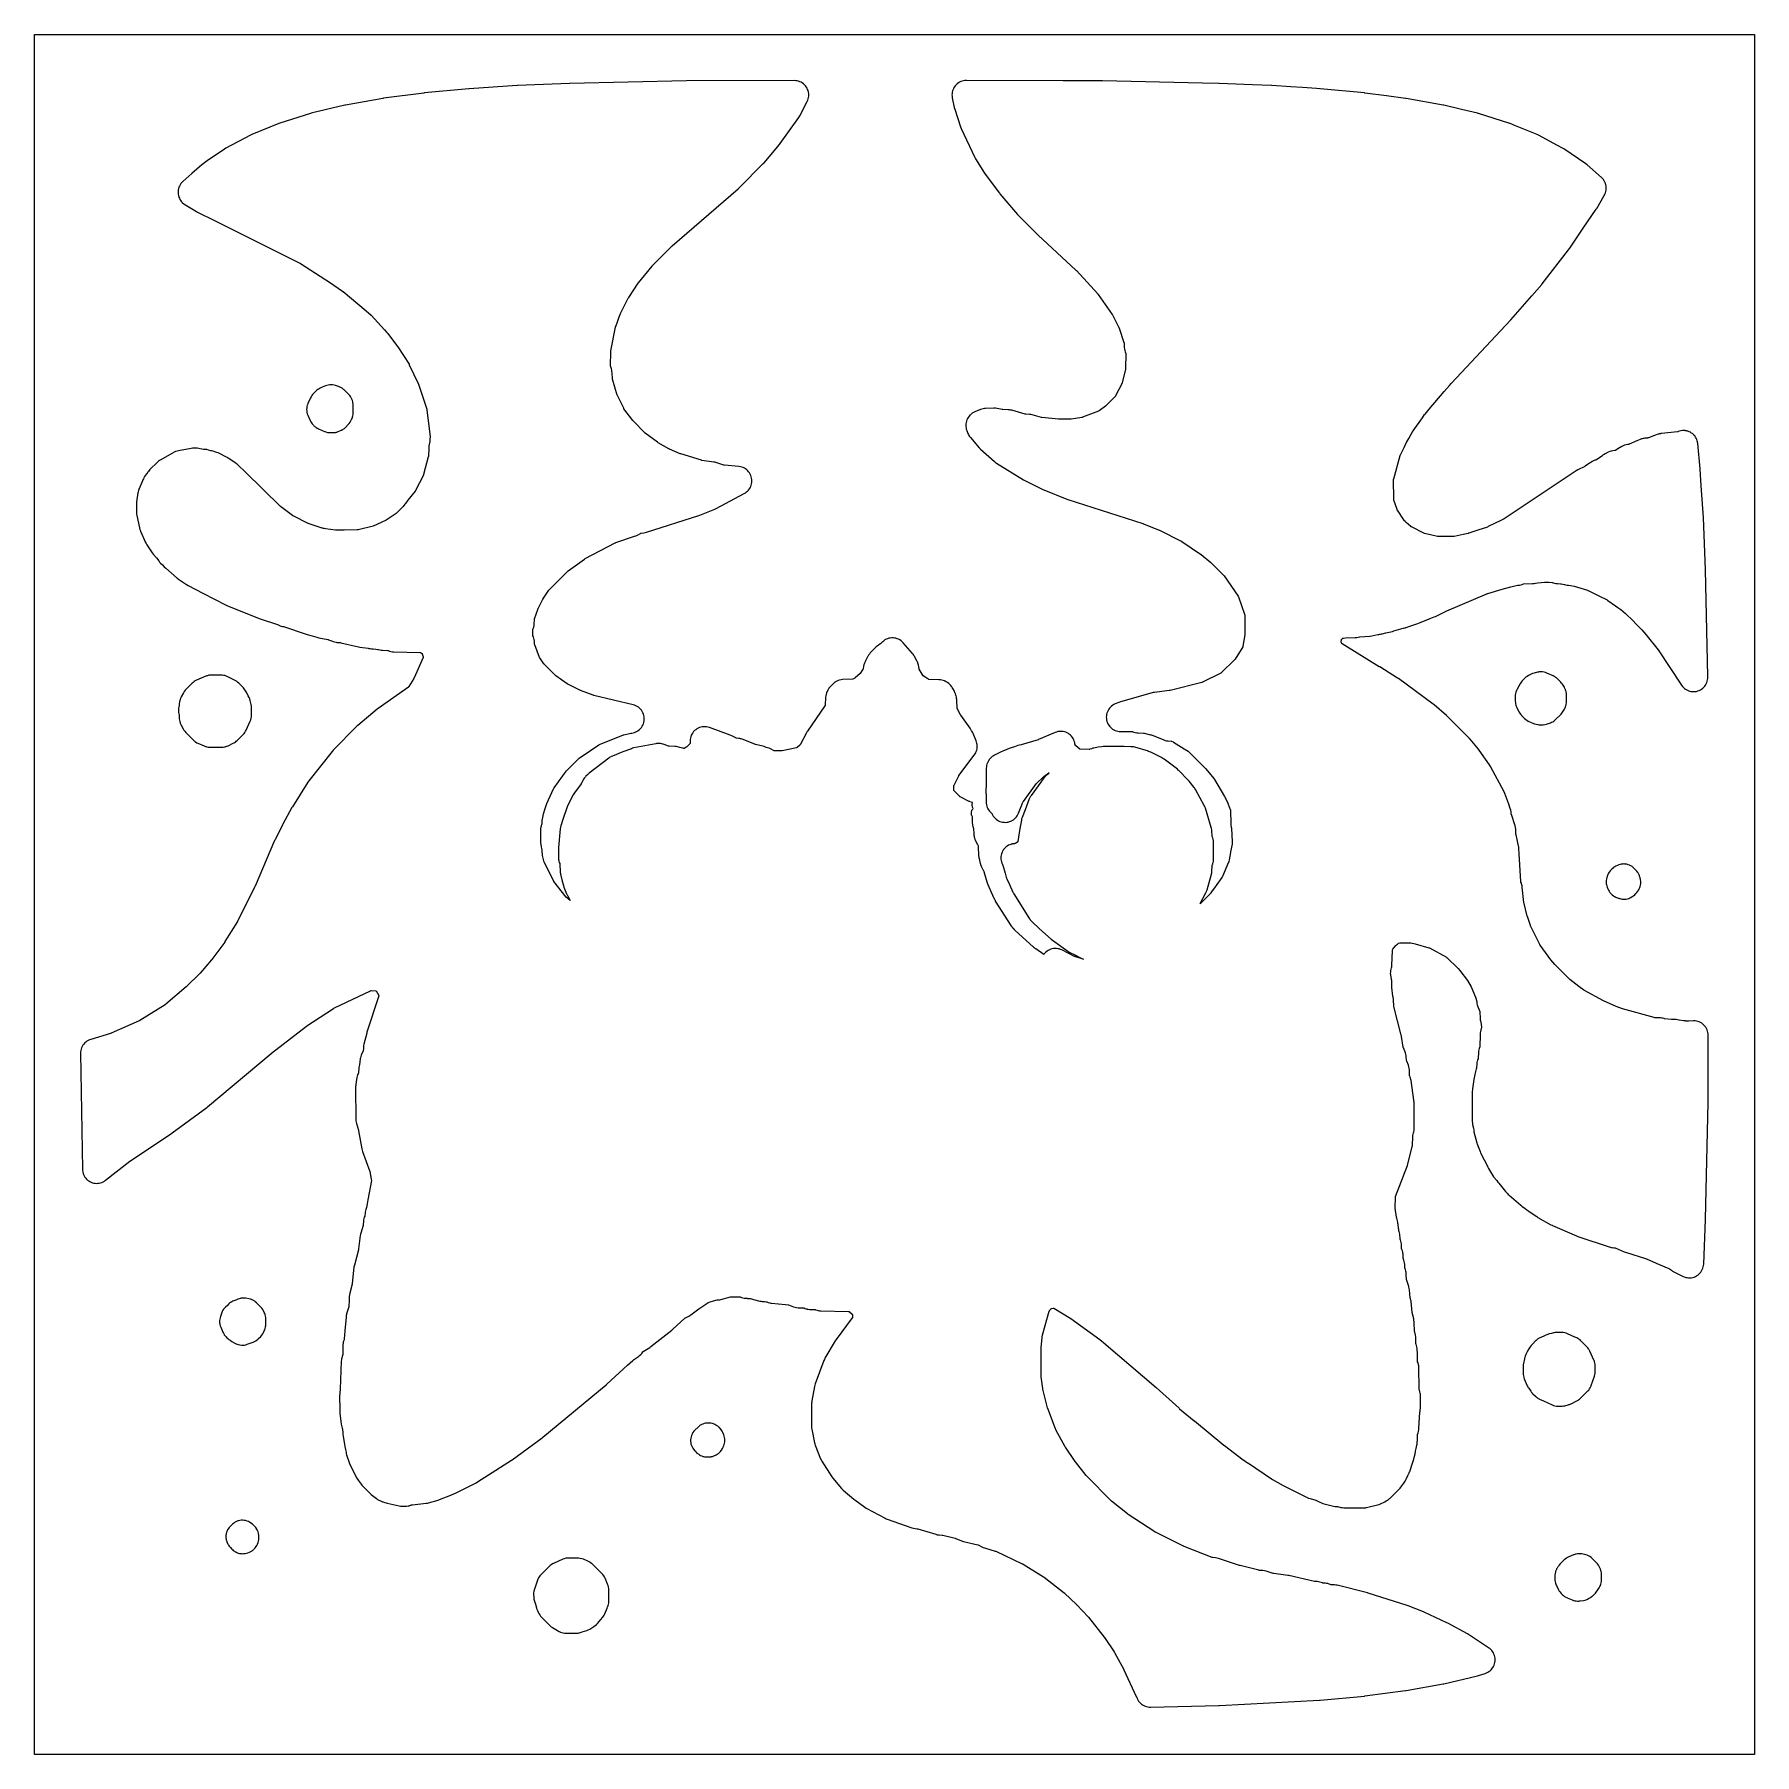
# Model space of a CAD drawing. Header units: millimetres. Extents: x 0 to 300, y 0 to 300.
import ezdxf

# ---------------------------------------------------------------- set-up
doc = ezdxf.new("R2010")
doc.units = ezdxf.units.MM
doc.layers.add('CUT', color=7, linetype='CONTINUOUS')

msp = doc.modelspace()

# ---------------------------------------------------------------- linework, layer by layer
at = {"layer": 'CUT'}
for points in [[(299.9192, 0.0008), (299.9021, 0), (0.0614, 0), (0.0501, 0.0006), (0.0029, 0.0029), (0.0006, 0.0501), (0, 0.0614), (0, 299.9386), (0.0006, 299.9499), (0.0029, 299.9971), (0.0501, 299.9994), (0.0614, 300), (299.9021, 300), (299.9192, 299.9992), (299.9606, 299.9971), (299.9634, 299.9386), (299.9634, 0.0614), (299.9606, 0.0029)], [(9.1033, 100.351), (9.2822, 100.1894), (9.4758, 100.0457), (9.6824, 99.9214), (9.9, 99.8175), (10.1266, 99.7351), (10.36, 99.6749), (10.5982, 99.6375), (10.8389, 99.6232), (11.0798, 99.6321), (11.3188, 99.6642), (11.5535, 99.7192), (11.7819, 99.7965), (12.0017, 99.8955), (12.211, 100.0151), (12.4078, 100.1544), (16.6634, 103.4857), (16.6976, 103.5115), (16.7326, 103.536), (23.9617, 108.4017), (24.038, 108.4551), (30.0721, 112.8515), (30.2098, 112.9594), (41.2862, 122.2828), (41.299, 122.2934), (41.3269, 122.3156), (47.4523, 127.061), (47.4913, 127.0899), (47.5314, 127.1173), (52.1706, 130.1411), (52.2382, 130.182), (52.3084, 130.2184), (58.5984, 133.2172), (58.6141, 133.2243), (58.6489, 133.2371), (58.686, 133.2399), (58.7027, 133.24), (59.5099, 133.2272), (59.5288, 133.2264), (59.5686, 133.2217), (59.5922, 133.1892), (59.6021, 133.173), (60.0446, 132.4086), (60.0529, 132.3934), (60.0683, 132.3599), (60.0601, 132.324), (60.0551, 132.3074), (57.9923, 126.0118), (57.9421, 125.8374), (57.9413, 125.8341), (57.4567, 123.8878), (57.4132, 123.6734), (57.3886, 123.456), (57.3624, 123.0764), (57.3414, 122.7727), (57.3397, 122.7541), (57.3329, 122.7146), (57.3185, 122.6772), (57.3105, 122.6603), (57.1103, 122.2639), (57.0987, 122.241), (57.056, 122.1564), (56.9659, 121.9567), (56.8936, 121.7498), (56.8397, 121.5374), (56.8046, 121.3211), (56.6865, 120.3158), (56.6829, 120.3063), (56.6203, 120.084), (56.5786, 119.8569), (56.558, 119.6269), (56.5312, 119.0067), (56.53, 118.9895), (56.525, 118.9526), (56.5134, 118.9176), (56.5068, 118.9014), (56.429, 118.7234), (56.3509, 118.521), (56.2906, 118.3126), (56.2486, 118.0998), (56.1284, 117.312), (56.1009, 117.2004), (56.0461, 116.9005), (56.0315, 116.6527), (56.0199, 116.5501), (56.0132, 116.3551), (56.0399, 110.7591), (56.0529, 110.5159), (56.0895, 110.2751), (56.1494, 110.0391), (56.1503, 110.0359), (56.4934, 108.9154), (56.5124, 108.8462), (56.5146, 108.8354), (56.5271, 108.7759), (57.0884, 105.6325), (57.0908, 105.6193), (57.1392, 105.4036), (57.2066, 105.193), (58.4966, 101.6986), (58.7464, 100.3725), (58.7613, 100.1388), (58.7617, 100.1257), (58.1433, 96.768), (58.0096, 96.0418), (57.8978, 95.4349), (57.8648, 95.2557), (57.863, 95.2516), (57.8639, 95.2512), (57.8629, 95.2456), (57.7972, 95.0891), (57.726, 94.8599), (57.677, 94.625), (57.6509, 94.3864), (57.6276, 94.007), (57.626, 93.9886), (57.6197, 93.9495), (57.5992, 93.8944), (57.529, 93.7202), (57.5225, 93.7041), (57.5224, 93.7038), (57.5212, 93.7009), (57.4572, 93.4845), (57.4542, 93.4746), (57.4542, 93.4744), (57.4536, 93.4725), (57.4081, 93.2387), (57.385, 93.0016), (57.385, 93.0012), (57.3534, 92.3628), (57.3533, 92.3601), (57.3531, 92.3575), (57.3465, 92.3072), (57.3407, 92.2816), (57.3342, 92.259), (56.9224, 90.952), (56.8792, 90.7903), (56.8657, 90.74), (56.8278, 90.5238), (56.5259, 88.2073), (56.5138, 88.1328), (56.5074, 88.1046), (56.497, 88.0592), (55.796, 85.3844), (55.7554, 85.2018), (55.7286, 85.0168), (55.4197, 82.132), (55.4191, 82.1273), (55.4063, 82.0563), (55.4025, 82.0403), (54.9868, 80.4538), (54.9307, 80.1765), (54.9063, 79.8946), (54.8815, 79.0623), (54.8572, 78.2467), (54.8564, 78.2299), (54.852, 78.1938), (54.8445, 78.1581), (54.84, 78.1424), (54.8239, 78.0901), (54.4412, 76.8458), (54.4209, 76.7641), (54.375, 76.5793), (54.3384, 76.3071), (54.1473, 73.8805), (54.038, 72.492), (54.0362, 72.4746), (54.0297, 72.4373), (54.0198, 72.4008), (54.014, 72.3842), (53.9927, 72.3274), (53.9526, 72.2206), (53.9117, 72.0896), (53.8686, 71.9519), (53.8415, 71.8109), (53.8155, 71.6754), (53.8043, 71.5319), (53.7937, 71.3947), (53.759, 69.7479), (53.7581, 69.7286), (53.753, 69.6874), (53.7436, 69.647), (53.7379, 69.6286), (53.6603, 69.4014), (53.588, 69.1462), (53.5775, 69.0854), (53.5699, 69.0566), (53.5317, 68.8342), (53.5138, 68.6093), (53.3458, 63.724), (53.222, 62.4524), (53.2106, 62.164), (53.2391, 60.6199), (53.2353, 60.5085), (53.2368, 60.2995), (53.2471, 60.1873), (53.2544, 59.7925), (53.2693, 59.562), (53.4828, 57.6434), (53.5213, 57.4039), (53.5828, 57.1693), (53.6668, 56.9417), (53.6813, 56.9076), (53.7002, 56.7665), (53.7101, 56.6919), (53.7194, 56.6227), (53.7752, 56.2051), (53.7817, 56.0597), (53.8033, 55.8252), (53.8469, 55.5937), (53.8656, 55.5288), (54.06, 54.0739), (54.1253, 53.7503), (54.2722, 53.2089), (54.3352, 52.7251), (54.378, 52.4872), (54.4436, 52.2545), (54.884, 50.9392), (55.0208, 50.6104), (56.2277, 48.2088), (56.3263, 48.031), (56.4391, 47.8618), (56.9529, 47.1547), (57.0685, 47.0075), (57.1948, 46.8694), (58.4773, 45.5682), (58.7401, 45.3366), (59.6572, 44.6359), (59.8447, 44.5058), (60.0432, 44.3933), (60.2512, 44.2994), (60.4387, 44.2248), (60.4932, 44.1966), (60.7111, 44.1084), (60.7935, 44.0838), (61.1303, 43.9498), (61.321, 43.8828), (61.5164, 43.8314), (63.5899, 43.3748), (63.8516, 43.3315), (64.1165, 43.3163), (64.1502, 43.3161), (64.6498, 43.3139), (64.8175, 43.3216), (64.9, 43.3253), (65.1478, 43.3618), (65.3515, 43.4129), (65.3907, 43.4228), (65.457, 43.4467), (65.6263, 43.5078), (65.6509, 43.5181), (65.6672, 43.5245), (65.7033, 43.5358), (65.7355, 43.5426), (65.7403, 43.5436), (65.7577, 43.5461), (65.9438, 43.5678), (68.3348, 43.8466), (68.5338, 43.878), (68.7297, 43.9253), (70.3881, 44.3974), (70.6325, 44.4808), (72.6043, 45.2699), (73.2314, 45.5209), (73.4223, 45.6067), (77.0321, 47.4152), (77.2562, 47.5423), (79.1999, 48.7814), (83.1964, 51.3292), (83.3374, 51.426), (88.5253, 55.2561), (88.6328, 55.3401), (99.7104, 64.4929), (99.8075, 64.5774), (103.4296, 67.8982), (104.3613, 68.7524), (104.4245, 68.8064), (104.4913, 68.8559), (105.3281, 69.4314), (105.4727, 69.5423), (105.5348, 69.59), (105.7239, 69.7694), (105.8933, 69.9674), (106.0987, 70.2345), (106.1091, 70.2475), (106.1097, 70.2481), (106.1334, 70.2738), (106.1619, 70.2955), (106.1758, 70.3046), (107.2891, 71.0031), (107.5095, 71.1585), (111.1637, 74.0431), (111.1648, 74.044), (111.3131, 74.1707), (113.4108, 76.1103), (113.4194, 76.1159), (113.4403, 76.1277), (114.1131, 76.485), (114.2837, 76.5844), (114.4459, 76.697), (115.8379, 77.7467), (117.434, 78.8151), (117.5029, 78.8428), (117.5309, 78.8541), (117.809, 78.9661), (117.9937, 79.0405), (119.0641, 79.2878), (119.2607, 79.3023), (119.4891, 79.3298), (119.7141, 79.3782), (121.3558, 79.811), (121.3889, 79.815), (121.4089, 79.8158), (122.8671, 79.8371), (122.9503, 79.8378), (122.9618, 79.8376), (122.9927, 79.8352), (123.0277, 79.826), (123.0441, 79.8205), (123.2872, 79.7322), (123.5301, 79.6577), (123.7794, 79.6083), (124.0323, 79.5844), (124.0379, 79.5842), (124.082, 79.5823), (124.3068, 79.5725), (124.3385, 79.5712), (124.7266, 79.5544), (124.7468, 79.5529), (124.7515, 79.5522), (124.8334, 79.5397), (124.8345, 79.5395), (124.8531, 79.5351), (125.3968, 79.391), (126.475, 79.1052), (126.7167, 79.0538), (126.8835, 79.0353), (126.9623, 79.0265), (127.3406, 79.0033), (127.5821, 78.9885), (127.5904, 78.9878), (127.5997, 78.987), (127.6371, 78.9811), (127.6383, 78.9807), (127.6396, 78.9802), (127.6406, 78.9799), (127.6425, 78.9792), (127.6508, 78.9762), (127.6727, 78.9684), (127.6889, 78.9613), (127.7154, 78.9489), (127.9778, 78.8439), (128.2504, 78.7692), (128.3934, 78.747), (128.5297, 78.7258), (130.9652, 78.4869), (131.415, 78.4428), (131.4204, 78.4421), (131.4717, 78.4327), (131.4977, 78.4255), (131.5206, 78.4175), (132.3934, 78.088), (132.6504, 78.0065), (132.9147, 77.9532), (133.1832, 77.9286), (134.0261, 77.8972), (134.1301, 77.8933), (134.1471, 77.8923), (134.1834, 77.8876), (134.2179, 77.8766), (134.2338, 77.8703), (134.2956, 77.8442), (134.3457, 77.8257), (134.5082, 77.7656), (134.6693, 77.7222), (134.727, 77.7066), (134.9503, 77.6677), (135.1761, 77.6491), (136.0558, 77.6168), (136.0768, 77.6154), (136.1216, 77.6087), (136.1653, 77.597), (136.1851, 77.5899), (136.2604, 77.5604), (136.4683, 77.4893), (136.6816, 77.4368), (136.8988, 77.4032), (136.932, 77.401), (136.9335, 77.4008), (136.9434, 77.4002), (137.118, 77.3887), (141.9852, 77.283), (142.1366, 77.2524), (142.1392, 77.2503), (142.1537, 77.2373), (142.5858, 76.8295), (142.5991, 76.8163), (142.6252, 76.7862), (142.6294, 76.7466), (142.63, 76.728), (142.6334, 76.2442), (142.6331, 76.227), (142.6299, 76.1903), (142.6106, 76.1586), (142.6009, 76.145), (139.7836, 72.3689), (139.6312, 72.1391), (137.8588, 69.1186), (137.7583, 68.929), (137.6743, 68.7315), (136.1454, 64.6557), (136.0752, 64.439), (136.025, 64.2167), (135.5754, 61.6962), (135.5466, 61.4813), (135.5365, 61.2647), (135.5243, 57.2301), (135.535, 56.9915), (135.5684, 56.755), (136.0168, 54.3999), (136.0727, 54.1677), (136.1504, 53.9419), (137.0819, 51.6047), (137.1807, 51.3876), (137.2997, 51.1808), (139.0416, 48.4644), (139.2279, 48.2106), (140.7196, 46.4258), (140.8661, 46.2653), (141.026, 46.1181), (142.9022, 44.5356), (143.0463, 44.4228), (144.7901, 43.1582), (145.069, 42.9828), (148.3273, 41.2214), (148.5022, 41.1355), (148.6833, 41.0635), (152.9815, 39.5447), (153.2713, 39.4616), (153.569, 39.414), (153.9228, 39.3791), (153.9409, 39.3769), (154.0181, 39.3616), (154.0357, 39.3568), (157.1607, 38.4174), (157.449, 38.349), (157.7435, 38.3153), (158.2715, 38.2863), (158.2892, 38.2849), (158.365, 38.2735), (158.3824, 38.2696), (160.5507, 37.7307), (160.6264, 37.7092), (160.7006, 37.6828), (161.686, 37.2939), (162.0275, 37.1868), (164.5025, 36.6006), (164.5075, 36.5993), (164.5545, 36.5842), (164.5781, 36.5743), (164.5987, 36.5641), (165.227, 36.2355), (165.4443, 36.1348), (165.6703, 36.0554), (167.5543, 35.4928), (167.5588, 35.4914), (167.6263, 35.4659), (167.6413, 35.4593), (172.2728, 33.2807), (172.3335, 33.25), (172.3923, 33.2159), (175.9642, 31.0071), (176.0174, 30.9723), (176.0686, 30.9346), (179.5598, 28.2219), (179.6075, 28.1828), (179.6531, 28.1413), (181.7283, 26.1527), (181.7408, 26.1405), (181.7672, 26.1138), (183.754, 24.0404), (183.7954, 23.9948), (183.8344, 23.9473), (186.5372, 20.4708), (186.5622, 20.4374), (186.586, 20.4032), (188.2689, 17.8946), (188.2972, 17.8503), (188.3235, 17.8049), (189.9523, 14.8428), (189.9703, 14.8088), (189.9872, 14.7743), (192.1521, 10.1548), (192.1788, 10.0934), (192.202, 10.0307), (192.2151, 9.9919), (192.3042, 9.7654), (192.4148, 9.5487), (192.5459, 9.3438), (192.6964, 9.1526), (192.8647, 8.977), (193.0493, 8.8185), (193.2485, 8.6787), (193.4603, 8.5589), (193.6827, 8.4603), (193.9136, 8.3838), (194.1509, 8.3301), (194.3923, 8.2997), (194.6355, 8.293), (206.5513, 8.5411), (206.6334, 8.5441), (224.1097, 9.4829), (224.2091, 9.4902), (231.9124, 10.2129), (232.0034, 10.2231), (239.0775, 11.1493), (239.1919, 11.1669), (245.6453, 12.3179), (245.7865, 12.3473), (251.6423, 13.7441), (251.8131, 13.7913), (252.9737, 14.1568), (253.204, 14.2419), (253.4248, 14.3492), (253.6339, 14.4777), (253.8295, 14.626), (254.0096, 14.7928), (254.1725, 14.9765), (254.3166, 15.1752), (254.4404, 15.3872), (254.5429, 15.6102), (254.6231, 15.8422), (254.6801, 16.081), (254.7134, 16.3242), (254.7227, 16.5695), (254.7079, 16.8145), (254.6691, 17.0569), (254.6067, 17.2943), (254.5214, 17.5245), (254.4139, 17.7452), (254.2853, 17.9542), (254.1368, 18.1497), (253.9698, 18.3297), (253.786, 18.4924), (253.5871, 18.6363), (250.0529, 20.938), (249.8793, 21.0413), (246.4476, 22.9001), (246.3099, 22.9693), (242.332, 24.8167), (242.2078, 24.8704), (239.5369, 25.9393), (239.3699, 25.9993), (232.5947, 28.167), (232.4385, 28.2115), (227.1848, 29.5232), (226.9522, 29.5697), (226.7161, 29.5939), (226.1275, 29.6262), (226.1101, 29.6276), (226.073, 29.6331), (226.0376, 29.6453), (226.0216, 29.6522), (225.9971, 29.6633), (225.7814, 29.7495), (225.5586, 29.8153), (225.3307, 29.8601), (225.0996, 29.8836), (224.7427, 29.9032), (224.7253, 29.9045), (224.6883, 29.91), (224.6529, 29.9223), (224.6368, 29.9291), (224.6123, 29.9403), (224.3966, 30.0264), (224.1739, 30.0922), (223.9459, 30.1371), (223.7149, 30.1605), (223.3528, 30.1804), (223.3475, 30.1808), (223.2669, 30.1917), (223.2488, 30.1954), (218.7739, 31.2122), (218.543, 31.2534), (216.1021, 31.5715), (216.0856, 31.574), (216.015, 31.5897), (215.9989, 31.5944), (214.7839, 31.9804), (214.4874, 32.055), (214.1841, 32.0928), (213.6111, 32.1289), (213.594, 32.1303), (213.521, 32.1416), (213.5043, 32.1454), (210.2442, 32.9597), (210.2021, 32.9711), (210.1604, 32.9839), (206.4526, 34.2039), (206.2038, 34.2717), (205.9493, 34.3136), (205.4988, 34.364), (205.4935, 34.3647), (205.443, 34.3746), (205.4174, 34.3821), (205.3949, 34.3902), (200.4656, 36.3096), (200.4146, 36.3309), (200.3646, 36.3544), (195.5077, 38.7853), (195.4491, 38.8167), (195.3924, 38.8513), (190.7073, 41.891), (190.6574, 41.9252), (190.6092, 41.962), (187.8481, 44.1822), (187.7971, 44.2256), (187.7486, 44.2718), (183.4937, 48.5625), (183.448, 48.6112), (183.4052, 48.6624), (181.5257, 51.0385), (181.4975, 51.0756), (181.4708, 51.1137), (179.8052, 53.595), (179.7762, 53.6404), (179.7492, 53.6871), (178.1329, 56.6405), (178.097, 56.7116), (178.066, 56.785), (176.7007, 60.3361), (176.6765, 60.4053), (176.6566, 60.4758), (175.8472, 63.7268), (175.8331, 63.7906), (175.8226, 63.8552), (175.5468, 65.8964), (175.5388, 65.9754), (175.5361, 66.0547), (175.5311, 70.8616), (175.5333, 70.9351), (175.54, 71.0082), (175.8176, 73.267), (175.8183, 73.2719), (175.8329, 73.3455), (175.8372, 73.362), (176.9765, 77.358), (176.9815, 77.374), (176.9945, 77.4078), (177.0161, 77.437), (177.0267, 77.4494), (177.2808, 77.7351), (177.294, 77.7492), (177.3245, 77.777), (177.3636, 77.7902), (177.3823, 77.7949), (177.678, 77.8615), (177.6954, 77.865), (177.7329, 77.8698), (177.767, 77.8534), (177.7824, 77.8446), (180.7486, 76.0535), (185.7883, 72.3693), (186.1287, 72.1123), (186.1344, 72.1078), (186.426, 71.8557), (186.478, 71.815), (195.5922, 64.031), (195.6015, 64.0229), (195.6213, 64.0053), (199.601, 60.3937), (199.6923, 60.3148), (202.2652, 58.1969), (202.2663, 58.1959), (207.4193, 53.9541), (207.5056, 53.8862), (210.8007, 51.4084), (210.914, 51.328), (211.5495, 50.9033), (211.5951, 50.8697), (211.6923, 50.8014), (215.7445, 48.0994), (215.7467, 48.0981), (215.7515, 48.0949), (215.8996, 48.0032), (217.7341, 46.9541), (217.8575, 46.888), (218.1234, 46.7551), (218.2455, 46.6865), (218.355, 46.6286), (221.9582, 44.8339), (222.1729, 44.7393), (222.1923, 44.7328), (222.2198, 44.7207), (222.4494, 44.645), (223.482, 44.3591), (223.5007, 44.3534), (223.5294, 44.3422), (223.5793, 44.3223), (223.5969, 44.3136), (224.1475, 44.0247), (224.4187, 43.9023), (224.5416, 43.8637), (224.5521, 43.8599), (224.5647, 43.8564), (224.7026, 43.8131), (226.5577, 43.349), (226.8356, 43.296), (227.228, 43.2439), (227.7977, 43.1148), (228.0723, 43.0684), (228.3504, 43.0529), (228.6679, 43.0529), (228.7393, 43.0434), (229.0889, 43.0218), (231.8841, 43.045), (232.1694, 43.0637), (232.205, 43.0702), (232.2135, 43.0707), (232.5077, 43.1241), (234.2155, 43.5408), (234.4758, 43.6195), (234.726, 43.7261), (235.4624, 44.0882), (235.7192, 44.237), (235.7387, 44.2469), (235.7457, 44.2504), (235.9691, 44.3785), (235.9855, 44.3902), (236.0045, 44.4012), (236.2097, 44.5495), (236.3081, 44.637), (236.423, 44.7232), (236.6068, 44.8921), (237.5816, 45.8825), (238.0064, 46.3007), (238.1481, 46.4524), (238.2768, 46.6153), (238.8016, 47.3397), (238.9134, 47.5079), (239.0113, 47.6846), (239.1764, 48.0135), (239.2487, 48.1414), (239.5755, 48.8084), (239.6325, 48.9218), (239.6485, 48.9573), (239.6715, 49.0042), (239.6894, 49.048), (239.718, 49.1114), (239.735, 49.1594), (239.7983, 49.314), (239.821, 49.3821), (239.8253, 49.3951), (240.2952, 50.8059), (240.2953, 50.806), (240.5383, 51.5357), (240.5385, 51.5361), (240.5573, 51.6042), (240.6082, 51.7891), (240.7486, 52.4272), (240.771, 52.4999), (240.8428, 52.7962), (240.8575, 52.9222), (240.9613, 53.3943), (241.0843, 53.953), (241.116, 54.1386), (241.1239, 54.1843), (241.1241, 54.1867), (241.1264, 54.2003), (241.1439, 54.4356), (241.1491, 54.6221), (241.1542, 54.6906), (241.1866, 55.8091), (241.1875, 55.8238), (241.1955, 55.8585), (241.2012, 55.8764), (241.2278, 55.9546), (241.2903, 56.1376), (241.2904, 56.1379), (241.3486, 56.3429), (241.3613, 56.384), (241.4109, 56.6303), (241.4355, 56.8804), (241.5697, 59.6909), (241.6259, 59.8792), (241.674, 60.1341), (241.6954, 60.3926), (241.7063, 60.7467), (241.7083, 60.7613), (241.7173, 61.0112), (241.7034, 62.0111), (241.7049, 62.3694), (241.6972, 62.5765), (241.6964, 62.5833), (241.6959, 62.6293), (241.6845, 62.8412), (241.6552, 63.0513), (241.6082, 63.2581), (241.4683, 63.7722), (241.467, 63.7773), (241.4647, 63.7895), (241.4194, 67.5008), (241.4038, 67.7507), (241.3996, 67.7759), (241.399, 67.7865), (241.3988, 67.7876), (241.3985, 67.7925), (241.3665, 67.9778), (241.3633, 67.9978), (241.3628, 67.9995), (241.3535, 68.0534), (241.2812, 68.3081), (241.2069, 68.5252), (241.2011, 68.5438), (241.1917, 68.5846), (241.1866, 68.6261), (241.1858, 68.645), (241.1587, 70.1061), (241.1505, 70.548), (241.1313, 70.8141), (241.1307, 70.8175), (241.1304, 70.8214), (241.0862, 71.0637), (241.0839, 71.0767), (241.0838, 71.0769), (241.0821, 71.0863), (241.0056, 71.3445), (240.9276, 71.5635), (240.9215, 71.582), (240.9117, 71.6227), (240.9113, 71.6256), (240.9061, 71.6641), (240.9051, 71.6835), (240.8723, 72.8462), (240.8497, 73.1185), (240.8224, 73.2586), (240.7975, 73.3866), (240.7163, 73.6475), (240.6489, 73.8288), (240.6422, 73.8485), (240.6328, 73.8859), (240.5962, 75.2756), (240.5937, 75.3106), (240.5897, 75.487), (240.5712, 75.7391), (240.5273, 75.988), (240.2665, 77.1281), (240.067, 79.0113), (240.0574, 79.0742), (240.0321, 79.2392), (239.9764, 79.463), (239.9165, 79.6344), (239.7781, 81.0436), (239.7407, 81.2939), (239.6781, 81.5392), (239.6534, 81.6191), (239.2691, 82.8592), (239.2676, 82.8644), (239.2564, 82.9152), (239.2545, 82.9303), (239.253, 82.942), (239.2525, 82.9496), (239.2515, 82.9661), (239.2263, 83.6307), (239.2178, 83.8573), (239.217, 83.8779), (239.1978, 84.107), (239.1576, 84.3333), (239.0967, 84.555), (239.0158, 84.7702), (238.9921, 84.8254), (238.9857, 84.8413), (238.9768, 84.8686), (238.9756, 84.8773), (238.9747, 84.8899), (238.9744, 84.895), (238.9463, 85.5225), (238.9331, 85.6664), (238.9252, 85.7516), (238.9241, 85.7649), (238.8837, 85.9896), (238.8231, 86.2097), (238.7426, 86.4233), (238.7152, 86.4871), (238.7088, 86.503), (238.6999, 86.5303), (238.6986, 86.5391), (238.6974, 86.5567), (238.6821, 86.8986), (238.6694, 87.1842), (238.6555, 87.3344), (238.6483, 87.4133), (238.6471, 87.4266), (238.6068, 87.6513), (238.5461, 87.8714), (238.4656, 88.085), (238.4382, 88.1488), (238.4318, 88.1647), (238.4229, 88.192), (238.4217, 88.2008), (238.4205, 88.2184), (238.4069, 88.5222), (238.3924, 88.846), (238.378, 89.0024), (238.3713, 89.075), (238.3702, 89.0883), (238.3298, 89.313), (238.2692, 89.5331), (238.1887, 89.7467), (238.1609, 89.8113), (238.1546, 89.8269), (238.146, 89.8532), (238.1453, 89.8582), (238.1452, 89.8594), (238.1447, 89.8625), (238.1435, 89.8802), (238.1309, 90.1626), (238.1154, 90.5077), (238.0977, 90.7004), (238.0938, 90.7422), (238.0848, 90.79), (238.0503, 90.9737), (237.9851, 91.2001), (237.9506, 91.2879), (237.9408, 91.3128), (237.9249, 91.4288), (237.9083, 91.5493), (237.8774, 91.7751), (237.8458, 92.0056), (237.8432, 92.064), (237.8385, 92.1694), (237.8201, 92.3695), (237.8201, 92.3696), (237.8169, 92.404), (237.8071, 92.4558), (237.7733, 92.6354), (237.747, 92.7268), (237.6984, 93.0818), (237.6528, 93.3245), (237.5835, 93.5616), (237.5074, 93.7502), (237.2941, 95.2684), (237.2938, 95.271), (237.2934, 95.2736), (237.2886, 95.3531), (237.2886, 95.3712), (237.3351, 97.191), (237.3362, 97.2119), (237.3409, 97.2454), (237.3424, 97.2567), (237.3437, 97.2617), (237.3536, 97.3006), (237.3544, 97.3028), (237.3605, 97.3204), (239.4195, 102.7582), (239.508, 103.0416), (240.2392, 105.9891), (240.2505, 106.0478), (240.2897, 106.2522), (240.3117, 106.5192), (240.3394, 107.483), (240.3489, 107.8154), (240.3503, 107.8379), (240.3648, 107.9346), (240.3702, 107.9566), (240.4981, 108.4189), (240.548, 108.6367), (240.5782, 108.8581), (240.5819, 108.9384), (240.5827, 108.945), (240.5857, 109.0206), (240.5885, 109.0813), (240.5886, 109.0922), (240.591, 109.1528), (240.5897, 109.7754), (240.5959, 113.5492), (240.5729, 113.8916), (240.5697, 113.9152), (240.5661, 113.9781), (240.5657, 113.9807), (240.5656, 113.9826), (240.539, 114.1402), (240.0736, 117.5476), (240.0366, 117.7535), (239.9826, 117.9556), (239.9118, 118.1525), (239.8164, 118.3866), (239.8144, 118.3918), (239.8049, 118.4222), (239.7633, 119.4168), (239.737, 119.6887), (239.6812, 119.9562), (239.5965, 120.216), (239.3263, 120.9131), (239.2821, 121.0272), (239.2756, 121.0452), (239.2647, 121.085), (239.2579, 121.1256), (239.2563, 121.1434), (239.2562, 121.1447), (239.2246, 121.6407), (239.2137, 121.7356), (239.1957, 121.8925), (239.1414, 122.14), (239.0995, 122.2677), (239.0624, 122.3807), (238.7216, 123.2651), (238.7151, 123.2834), (238.7078, 123.3104), (238.6932, 123.3641), (238.6896, 123.3832), (238.3873, 125.2367), (238.3647, 125.3445), (238.3417, 125.4545), (237.0539, 130.4832), (237.0527, 130.4883), (237.0494, 130.5028), (237.037, 130.589), (237.0357, 130.6091), (237.0005, 131.5823), (236.9792, 131.8293), (236.9598, 131.9333), (236.9336, 132.0731), (236.8694, 132.2929), (236.7285, 133.7538), (236.7108, 134.7667), (236.6981, 134.9791), (236.6673, 135.1897), (236.5102, 136.0168), (236.4981, 136.1424), (236.541, 136.5271), (236.556, 136.7724), (236.6159, 136.9878), (236.664, 137.1939), (236.6945, 137.4034), (236.6969, 137.444), (236.7033, 137.4833), (236.7198, 137.6994), (236.8011, 140.1743), (236.8177, 140.2331), (236.8317, 140.2825), (236.8486, 140.3425), (236.8892, 140.486), (237.4011, 141.0889), (237.5396, 141.2068), (237.5481, 141.214), (237.7029, 141.3458), (237.8728, 141.4905), (238.1017, 141.5526), (238.4721, 141.5593), (238.9057, 141.5671), (239.2679, 141.5737), (239.9183, 141.5854), (239.9555, 141.585), (239.9608, 141.5849), (239.9954, 141.5817), (240.0267, 141.5764), (240.0438, 141.5722), (240.7966, 141.3699), (243.1851, 140.7214), (243.2066, 140.7148), (243.2514, 140.6967), (243.2683, 140.688), (246.2553, 139.0444), (246.26, 139.0416), (246.2945, 139.0187), (246.3125, 139.0041), (246.3244, 138.993), (248.2507, 137.1189), (248.5707, 136.7346), (249.8896, 135.0266), (250.5579, 133.8947), (251.2885, 132.0717), (251.5051, 131.3655), (251.5193, 131.2177), (251.5506, 130.9957), (251.6017, 130.7774), (251.6722, 130.5646), (252.0319, 129.6222), (252.0337, 129.6171), (252.0432, 129.5844), (252.0439, 129.5788), (252.0454, 129.5551), (252.0924, 128.3879), (252.1117, 128.163), (252.1511, 127.9409), (252.2749, 127.3894), (252.328, 126.8725), (252.158, 126.0911), (252.1177, 125.8493), (252.1012, 125.6047), (252.0991, 125.4877), (252.0642, 123.5602), (252.0634, 123.5405), (252.0581, 123.4983), (252.0485, 123.4569), (252.0425, 123.4381), (251.947, 123.1627), (251.8772, 122.9235), (251.8315, 122.6785), (251.8105, 122.4301), (251.7774, 121.4732), (251.7763, 121.455), (251.7711, 121.4161), (251.7585, 121.379), (251.7529, 121.3657), (251.7514, 121.3622), (251.7496, 121.3581), (251.7478, 121.3536), (251.7396, 121.3341), (251.74, 121.3339), (251.6631, 121.1398), (251.5974, 120.9145), (251.5532, 120.6839), (251.5308, 120.4502), (251.4986, 119.7882), (251.4973, 119.7706), (251.4927, 119.7402), (251.4886, 119.7229), (251.4786, 119.6947), (251.4713, 119.678), (251.4377, 119.606), (251.3414, 119.3682), (251.2699, 119.1218), (251.224, 118.8694), (251.1875, 118.5869), (251.0424, 118.0393), (250.9802, 117.724), (250.7691, 116.1149), (250.7661, 116.0716), (250.7436, 115.9148), (250.7325, 115.6772), (250.7334, 114.2656), (250.7061, 111.3571), (250.7233, 111.0397), (250.7356, 110.9356), (250.736, 110.4121), (250.7513, 110.137), (250.7969, 109.8653), (250.9351, 109.2503), (250.9766, 108.9004), (251.0338, 108.5881), (251.5042, 106.7062), (251.5285, 106.6254), (251.559, 106.5112), (251.6249, 106.3248), (252.0924, 105.1521), (252.1799, 104.9574), (253.4181, 102.4878), (253.4578, 102.42), (253.5616, 102.2259), (254.2744, 101.0508), (254.4603, 100.7849), (255.0126, 100.095), (255.177, 99.8522), (255.3374, 99.6405), (256.0836, 98.7571), (256.5171, 98.2156), (256.6777, 98.0339), (256.7573, 97.9597), (256.8545, 97.8447), (256.9909, 97.6957), (257.139, 97.5583), (259.1903, 95.8034), (259.3688, 95.6641), (259.9587, 95.2456), (260.2673, 94.9848), (260.4226, 94.8637), (260.587, 94.7552), (261.0138, 94.497), (261.9678, 93.8202), (262.1903, 93.6793), (264.4407, 92.4155), (264.6667, 92.3032), (264.7105, 92.2841), (264.7417, 92.268), (268.9193, 90.4513), (269.1259, 90.3721), (269.1265, 90.3719), (274.6, 88.548), (274.8532, 88.4782), (274.9789, 88.4573), (275.1123, 88.4353), (275.4251, 88.4003), (275.5509, 88.3862), (275.5573, 88.3853), (275.5692, 88.3837), (275.6082, 88.3754), (275.6462, 88.3632), (275.6633, 88.3563), (277.2121, 87.6882), (277.4514, 87.5992), (281.1389, 86.4378), (281.1961, 86.4182), (281.2145, 86.4108), (281.2522, 86.3958), (283.2234, 85.5472), (285.0379, 84.7662), (285.0427, 84.764), (285.0534, 84.7583), (285.0872, 84.7405), (285.0982, 84.7333), (285.109, 84.7263), (285.1278, 84.7124), (285.4483, 84.4637), (285.5103, 84.4204), (285.6554, 84.319), (285.7648, 84.2581), (285.8761, 84.196), (286.4512, 83.9126), (287.4812, 83.405), (287.7089, 83.3066), (287.9452, 83.2311), (288.1878, 83.1795), (288.4344, 83.1521), (288.6825, 83.1494), (288.9296, 83.1712), (289.1733, 83.2174), (289.4113, 83.2876), (289.5204, 83.3319), (289.6411, 83.381), (289.8606, 83.4967), (290.0675, 83.6336), (290.2598, 83.7903), (290.4356, 83.9653), (290.5643, 84.1216), (290.5932, 84.1569), (290.7311, 84.3631), (290.8478, 84.582), (290.9423, 84.8114), (291.0136, 85.049), (291.0609, 85.2926), (291.0839, 85.5396), (291.4213, 93.3441), (291.4231, 93.4), (291.8459, 113.7049), (291.8461, 113.7206), (291.8464, 113.7489), (291.8842, 125.4164), (291.8842, 125.4165), (291.8843, 125.446), (291.8726, 125.6954), (291.8362, 125.9424), (291.7752, 126.1845), (291.6905, 126.4193), (291.5827, 126.6445), (291.453, 126.8578), (291.3027, 127.0571), (291.1333, 127.2405), (290.9464, 127.406), (290.7439, 127.5521), (290.5279, 127.6772), (290.3005, 127.7802), (290.0639, 127.86), (289.8206, 127.9158), (289.5729, 127.947), (289.3233, 127.9534), (288.4905, 127.9331), (287.9987, 127.9377), (287.8977, 127.9484), (287.8529, 127.9531), (287.5845, 127.9815), (286.7956, 128.0648), (286.7428, 128.081), (286.5226, 128.1377), (286.2981, 128.1741), (286.0713, 128.19), (285.4735, 128.2045), (284.2632, 128.3324), (284.1947, 128.3575), (283.9828, 128.4147), (283.7667, 128.4531), (283.5481, 128.4724), (282.5684, 128.5156), (282.5476, 128.5171), (282.4585, 128.531), (282.4382, 128.536), (276.9164, 130.0422), (275.8271, 130.4388), (273.613, 131.4659), (270.1854, 133.2955), (270.1808, 133.2981), (270.1601, 133.3113), (269.3375, 133.9398), (267.7497, 135.1658), (267.7285, 135.1834), (267.1629, 135.7389), (265.113, 137.7886), (264.4482, 138.5868), (262.574, 141.1834), (262.5711, 141.1876), (262.5391, 141.24), (262.5119, 141.2903), (261.1085, 144.0959), (261.1085, 144.096), (261.1084, 144.096), (261.1084, 144.0961), (260.9412, 144.4303), (260.9066, 144.5061), (260.8773, 144.5841), (260.3414, 146.1804), (260.3354, 146.1994), (260.3231, 146.2447), (259.7686, 148.4577), (259.7513, 148.5388), (259.7397, 148.6208), (259.4535, 151.3012), (259.4192, 151.5257), (259.3759, 151.7004), (259.3646, 151.7462), (259.3399, 151.8176), (259.2902, 151.9609), (259.2172, 152.1442), (259.2102, 152.1633), (259.1985, 152.2053), (259.1914, 152.2484), (259.1898, 152.2686), (258.9263, 157.0935), (258.8749, 158.0345), (258.8547, 158.243), (258.838, 158.3347), (258.8171, 158.4491), (258.5637, 159.5709), (258.3689, 160.433), (258.3678, 160.4384), (258.3561, 160.522), (258.3547, 160.5411), (258.3541, 160.5529), (258.3179, 161.3195), (258.3077, 161.4299), (258.2975, 161.5409), (258.2714, 161.684), (258.2576, 161.7596), (258.1984, 161.9739), (257.5642, 163.9263), (257.5586, 163.9451), (257.541, 164.0278), (257.5384, 164.0473), (257.5177, 164.2425), (257.4989, 164.42), (257.4485, 164.7198), (257.3622, 165.0113), (257.0815, 165.7828), (256.4217, 167.5962), (256.2814, 167.912), (253.9321, 172.3455), (253.7641, 172.6186), (251.9595, 175.17), (251.822, 175.347), (250.356, 177.069), (250.2629, 177.1702), (250.2267, 177.2096), (246.3426, 181.1228), (246.3005, 181.1622), (246.2118, 181.2454), (244.1021, 183.0862), (243.9332, 183.2211), (237.8752, 187.6468), (237.7118, 187.7565), (234.5882, 189.6811), (234.4983, 189.7304), (228.0468, 193.6935), (228.0323, 193.7029), (228.0027, 193.7251), (227.9862, 193.7583), (227.9796, 193.7742), (227.8946, 193.9937), (227.8889, 194.0097), (227.8788, 194.0448), (227.8786, 194.0815), (227.8796, 194.098), (227.9083, 194.4339), (227.9103, 194.4524), (227.9177, 194.4914), (227.9458, 194.5194), (227.96, 194.5315), (228.1443, 194.6809), (228.1592, 194.6923), (228.1928, 194.7143), (228.2323, 194.7214), (228.251, 194.7233), (228.639, 194.753), (230.3245, 194.7959), (230.5849, 194.8162), (230.8418, 194.8636), (231.0923, 194.9375), (231.103, 194.9413), (232.8607, 195.0756), (233.1899, 195.1229), (234.2545, 195.3492), (234.4277, 195.3574), (234.5851, 195.3745), (234.7318, 195.3905), (234.9062, 195.4315), (235.0296, 195.4605), (235.6353, 195.6426), (236.8231, 195.8951), (237.0489, 195.9542), (238.6579, 196.4569), (238.7663, 196.472), (238.9755, 196.5197), (238.9912, 196.5247), (239.0078, 196.5286), (239.112, 196.5622), (239.112, 196.5623), (239.2043, 196.592), (239.8338, 196.8243), (241.2676, 197.2722), (241.5138, 197.3636), (242.7859, 197.9133), (243.528, 198.1871), (244.104, 198.3996), (244.3108, 198.4866), (246.3245, 199.4426), (253.2941, 202.4546), (253.3615, 202.4813), (253.4305, 202.5039), (255.9248, 203.2378), (257.4403, 203.6836), (258.4131, 203.9068), (258.6931, 203.9245), (258.945, 203.9533), (259.1926, 204.0074), (259.4336, 204.0864), (259.5275, 204.1225), (259.6374, 204.1648), (259.639, 204.1654), (261.2616, 204.2157), (261.5012, 204.2347), (261.7377, 204.2766), (262.157, 204.3718), (263.3419, 204.4613), (263.9516, 204.4642), (264.0879, 204.4625), (264.6825, 204.395), (264.6975, 204.3933), (264.8517, 204.3421), (265.0831, 204.2775), (265.3197, 204.2354), (265.3451, 204.2333), (265.3574, 204.231), (265.6057, 204.21), (266.1168, 204.1923), (266.1369, 204.1892), (266.1855, 204.1816), (266.2301, 204.1747), (266.7978, 204.0865), (267.0065, 204.0144), (267.2709, 203.9541), (267.5403, 203.9229), (267.8354, 203.9048), (268.507, 203.7554), (270.7985, 203.068), (270.87, 203.044), (270.9216, 203.0246), (270.9368, 203.0189), (270.9512, 203.0122), (271.1791, 202.8984), (271.1792, 202.8983), (272.8147, 202.0815), (274.2467, 201.363), (274.251, 201.3607), (274.2801, 201.3434), (274.2931, 201.3352), (274.3167, 201.3205), (274.3478, 201.2997), (275.6827, 200.3491), (276.0926, 200.0572), (276.1151, 200.0411), (276.6125, 199.6869), (277.4616, 198.9873), (278.7864, 197.6983), (279.265, 197.2196), (280.3142, 196.164), (281.0132, 195.3668), (283.1414, 192.6696), (287.2278, 186.499), (287.3747, 186.2995), (287.5406, 186.1155), (287.7238, 185.9488), (287.9227, 185.8011), (288.1352, 185.6738), (288.3593, 185.5681), (288.5927, 185.4851), (288.8332, 185.4257), (289.0784, 185.3903), (289.3259, 185.3794), (289.5732, 185.393), (289.818, 185.4311), (290.0579, 185.4931), (290.2904, 185.5787), (290.5133, 185.6868), (290.7244, 185.8164), (290.9216, 185.9663), (291.1031, 186.135), (291.2669, 186.3208), (291.4116, 186.5219), (291.5356, 186.7363), (291.6378, 186.962), (291.7172, 187.1967), (291.7729, 187.438), (291.8045, 187.6838), (291.8117, 187.9314), (291.8083, 188.0942), (291.4231, 206.6), (291.4222, 206.6274), (291.4213, 206.6559), (291.0299, 215.7173), (291.0293, 215.7275), (291.0269, 215.7717), (290.6699, 221.2597), (290.4812, 224.1593), (290.4756, 224.2306), (290.0613, 228.6447), (290.0335, 228.8388), (290.0267, 228.8859), (290.013, 228.9422), (289.9689, 229.1225), (289.8979, 229.3248), (289.8883, 229.3524), (289.8752, 229.3805), (289.8752, 229.3806), (289.7857, 229.5733), (289.662, 229.7832), (289.5186, 229.9801), (289.3865, 230.1286), (289.3566, 230.1621), (289.2844, 230.2289), (289.1777, 230.3275), (289.1151, 230.3749), (288.9836, 230.4746), (288.8719, 230.5433), (288.7761, 230.6022), (288.5571, 230.7089), (288.3288, 230.7939), (288.226, 230.8211), (288.0933, 230.8562), (287.8936, 230.8887), (287.8528, 230.8953), (287.8015, 230.8986), (287.6097, 230.9108), (287.3662, 230.9026), (287.1247, 230.8707), (286.8875, 230.8155), (286.6567, 230.7374), (286.6203, 230.7231), (286.6047, 230.7174), (286.5699, 230.7072), (286.5459, 230.7024), (286.5343, 230.7001), (286.5182, 230.698), (283.7419, 230.3986), (283.607, 230.3785), (283.539, 230.3683), (283.3393, 230.3214), (283.2199, 230.2828), (283.2198, 230.2828), (283.1441, 230.2584), (282.5368, 230.0341), (282.5367, 230.0341), (281.455, 229.6348), (281.4388, 229.6293), (281.403, 229.6196), (281.3663, 229.6133), (281.3498, 229.6116), (281.2885, 229.6067), (280.8073, 229.5683), (280.6588, 229.5479), (280.5279, 229.53), (280.3801, 229.4924), (280.2545, 229.4604), (279.9907, 229.3605), (279.4231, 229.1081), (279.423, 229.1081), (279.4229, 229.108), (278.1108, 228.5245), (278.0935, 228.5173), (278.0552, 228.5047), (278.0245, 228.4979), (278.0159, 228.496), (277.9974, 228.4933), (277.8163, 228.4715), (277.5559, 228.4262), (277.3525, 228.3681), (277.3017, 228.3535), (277.267, 228.3396), (277.0565, 228.2545), (276.8233, 228.1301), (276.1136, 227.7021), (275.7, 227.4526), (275.6832, 227.4431), (275.6455, 227.4254), (275.6066, 227.4162), (275.6051, 227.4158), (275.5978, 227.4147), (275.5859, 227.4128), (275.2459, 227.3688), (275.0086, 227.3244), (274.9707, 227.3173), (274.703, 227.2354), (274.4461, 227.1241), (273.9142, 226.8572), (273.7448, 226.7639), (273.5831, 226.6577), (273.2982, 226.4544), (272.4166, 225.8254), (272.4021, 225.8155), (272.3736, 225.7989), (272.3697, 225.7967), (272.3598, 225.7932), (272.3342, 225.7841), (272.3174, 225.7795), (272.2446, 225.7611), (272.2235, 225.7558), (272.1128, 225.7223), (272.0004, 225.6884), (271.7844, 225.6004), (271.5776, 225.4927), (271.5562, 225.4789), (271.3817, 225.3662), (271.1774, 225.2203), (270.4378, 224.6922), (270.4343, 224.6899), (270.4334, 224.6893), (270.3649, 224.6481), (270.3636, 224.6474), (270.3487, 224.6397), (269.1491, 224.054), (268.8627, 223.89), (256.2913, 215.5401), (256.2792, 215.5326), (256.2287, 215.5012), (256.1638, 215.4663), (255.6974, 215.2337), (253.5279, 214.1518), (253.4516, 214.117), (253.3731, 214.0877), (251.7162, 213.5352), (251.7161, 213.5352), (251.716, 213.5351), (251.7158, 213.5351), (250.1447, 213.0111), (250.1423, 213.0104), (250.0836, 212.9926), (250.0508, 212.9845), (250.0217, 212.9773), (249.1272, 212.7821), (249.1271, 212.7821), (247.5649, 212.4412), (247.5479, 212.438), (247.5453, 212.4375), (247.4601, 212.4281), (247.4403, 212.4276), (244.7858, 212.418), (244.7795, 212.4182), (244.7634, 212.4186), (244.6671, 212.4298), (244.6451, 212.4344), (243.6666, 212.6693), (242.3943, 212.9747), (242.3737, 212.9802), (242.2873, 213.0117), (242.2842, 213.0131), (242.268, 213.0206), (240.1109, 214.0956), (240.0952, 214.1039), (240.0774, 214.1149), (240.0629, 214.124), (240.0326, 214.1471), (240.0259, 214.1529), (240.0193, 214.1587), (239.2122, 214.9029), (239.0272, 215.0735), (239.0123, 215.088), (238.9537, 215.1554), (238.9415, 215.1721), (237.6668, 217.0126), (237.6572, 217.0272), (237.6568, 217.0278), (237.6377, 217.0621), (237.6339, 217.0708), (237.622, 217.0981), (237.6174, 217.1111), (237.6159, 217.1153), (237.5578, 217.294), (237.0796, 218.7643), (237.0796, 218.7645), (237.0796, 218.7646), (237.0795, 218.7646), (237.0741, 218.7828), (237.0655, 218.8227), (237.0609, 218.8633), (237.0602, 218.8822), (237.0198, 222.4486), (237.0205, 222.4575), (237.0272, 222.4951), (237.0316, 222.5122), (238.1587, 226.5698), (238.1638, 226.5867), (238.1847, 226.6413), (238.2099, 226.697), (238.8456, 227.9838), (238.8456, 227.9839), (239.2782, 228.8594), (239.286, 228.8745), (239.2961, 228.8943), (239.3152, 228.9286), (239.6777, 229.5548), (240.097, 230.2793), (240.0971, 230.2793), (240.396, 230.7957), (240.4028, 230.8069), (240.4235, 230.8409), (240.4529, 230.8848), (242.0538, 233.1587), (242.4311, 233.6947), (242.4632, 233.738), (242.4971, 233.7799), (243.2408, 234.6561), (245.8518, 237.732), (246.741, 238.7796), (246.7411, 238.7797), (246.7412, 238.7798), (247.0483, 239.1416), (247.0485, 239.1418), (247.0684, 239.1647), (247.0871, 239.1851), (247.0891, 239.1873), (257.3989, 250.1401), (257.4667, 250.2151), (261.1014, 254.4037), (261.1014, 254.4038), (261.1015, 254.4038), (262.8353, 256.4018), (262.8569, 256.4282), (262.9238, 256.5098), (267.5222, 262.4489), (267.6451, 262.6076), (267.7335, 262.7293), (270.099, 266.197), (270.0991, 266.1971), (270.0991, 266.1972), (272.3629, 269.5159), (272.4254, 269.6147), (272.457, 269.6648), (273.7591, 271.8964), (273.8454, 272.0625), (273.8723, 272.1143), (273.9635, 272.3422), (274.032, 272.5779), (274.036, 272.5992), (274.077, 272.8193), (274.0906, 272.9765), (274.0981, 273.0638), (274.0968, 273.1716), (274.0951, 273.3093), (274.0801, 273.4452), (274.0681, 273.5533), (274.0173, 273.7935), (273.9698, 273.9435), (273.9431, 274.0275), (273.9041, 274.1185), (273.8464, 274.2531), (273.728, 274.4682), (273.5891, 274.6706), (273.431, 274.8584), (273.2552, 275.0298), (270.7585, 277.2359), (270.5183, 277.4233), (266.728, 280.0263), (266.4871, 280.1725), (265.6132, 280.6375), (262.2596, 282.4221), (262.0356, 282.5274), (258.2612, 284.0788), (257.3266, 284.463), (257.268, 284.4842), (257.1271, 284.5353), (251.8131, 286.2087), (251.7477, 286.2268), (251.6423, 286.2559), (248.8434, 286.9235), (245.7864, 287.6528), (245.6464, 287.6819), (245.6463, 287.6819), (245.6454, 287.6821), (239.2094, 288.8304), (239.18, 288.8349), (239.095, 288.848), (235.7541, 289.2856), (232.0035, 289.7769), (231.9625, 289.7815), (231.9123, 289.7871), (224.195, 290.5112), (224.1334, 290.516), (224.1238, 290.5168), (223.5982, 290.551), (223.598, 290.551), (221.1362, 290.7113), (219.0844, 290.8448), (215.7609, 291.0612), (215.7064, 291.0641), (212.4355, 291.2055), (206.6203, 291.4569), (206.5731, 291.4584), (206.5644, 291.4587), (203.7159, 291.518), (186.2595, 291.8815), (186.2155, 291.882), (179.5049, 291.9038), (179.414, 291.9041), (179.4119, 291.904), (162.5089, 291.9586), (162.2628, 291.9472), (162.0189, 291.9117), (161.7797, 291.8523), (161.5476, 291.7697), (161.3247, 291.6646), (161.1132, 291.5381), (160.9152, 291.3914), (160.7326, 291.2259), (160.5672, 291.0432), (160.4206, 290.8451), (160.2942, 290.6336), (160.1892, 290.4106), (160.1067, 290.1784), (160.0475, 289.9392), (160.0121, 289.6953), (160.0009, 289.4491), (160.014, 289.203), (160.0512, 288.9594), (160.4035, 287.2307), (160.4813, 286.9399), (161.5016, 283.8766), (161.6124, 283.6), (163.9927, 278.5539), (164.1179, 278.3211), (165.6478, 275.8062), (165.7865, 275.6017), (168.2689, 272.3046), (168.3629, 272.1873), (171.4063, 268.6141), (171.5398, 268.4693), (174.9641, 265.0377), (175.0391, 264.9655), (181.6313, 258.8875), (181.6676, 258.8525), (181.7025, 258.816), (185.4142, 254.7617), (185.4651, 254.7023), (185.512, 254.6396), (187.9583, 251.1388), (188.0048, 251.0669), (188.046, 250.9918), (189.0956, 248.9051), (189.1312, 248.8274), (189.1612, 248.7474), (189.9824, 246.2898), (189.9874, 246.2738), (189.9958, 246.2383), (190.001, 246.2021), (190.0022, 246.1858), (190.0431, 245.4201), (190.0712, 245.1568), (190.127, 244.898), (190.2098, 244.6465), (190.2745, 244.4803), (190.2805, 244.4639), (190.2908, 244.4278), (190.2942, 244.3905), (190.2946, 244.373), (190.2918, 241.7301), (190.291, 241.7074), (190.2791, 241.61), (190.2743, 241.5878), (189.705, 239.292), (189.699, 239.2706), (189.6649, 239.1805), (189.6552, 239.1604), (188.5044, 236.9531), (188.4954, 236.9368), (188.4735, 236.9034), (188.4484, 236.8722), (188.4357, 236.8587), (186.8352, 235.2326), (186.8314, 235.2289), (186.7709, 235.1764), (186.7564, 235.1653), (185.6471, 234.3615), (185.6428, 234.3585), (185.6002, 234.3326), (185.577, 234.3211), (185.5556, 234.3121), (182.7881, 233.2225), (182.7671, 233.2149), (182.6736, 233.1905), (182.6516, 233.1868), (180.7611, 232.9263), (180.6931, 232.9189), (180.6249, 232.9155), (178.7143, 232.8731), (178.6366, 232.8739), (178.5591, 232.8798), (175.6851, 233.1921), (175.6802, 233.1927), (175.6074, 233.206), (175.5911, 233.21), (174.0107, 233.6332), (173.766, 233.6858), (173.5172, 233.7136), (172.9093, 233.7509), (172.889, 233.7527), (172.8021, 233.7676), (172.7824, 233.7727), (170.4315, 234.4448), (170.2296, 234.4936), (170.0243, 234.5254), (169.8171, 234.5401), (168.8637, 234.5679), (168.8466, 234.5688), (168.7734, 234.5776), (168.7566, 234.5808), (167.8914, 234.7659), (167.59, 234.8113), (167.2852, 234.8198), (165.8761, 234.7728), (165.652, 234.7552), (165.4303, 234.7176), (165.2129, 234.6602), (165.0016, 234.5834), (163.9797, 234.1596), (163.7532, 234.052), (163.5387, 233.9224), (163.3382, 233.7718), (163.1538, 233.602), (163.1325, 233.5803), (162.9747, 233.4037), (162.8344, 233.2129), (162.7128, 233.0098), (162.6109, 232.796), (162.5298, 232.5736), (162.47, 232.3445), (162.4322, 232.1107), (162.4166, 231.8745), (162.4235, 231.6378), (162.4527, 231.4028), (162.5041, 231.1717), (162.577, 230.9464), (162.7735, 230.4254), (162.8582, 230.2271), (162.9597, 230.0369), (163.0772, 229.8561), (163.2098, 229.6862), (164.7377, 227.8929), (164.9874, 227.639), (167.4216, 225.4931), (167.5851, 225.3607), (167.7591, 225.2426), (172.5039, 222.3059), (172.7055, 222.1936), (175.8266, 220.6401), (176.0119, 220.5571), (180.037, 218.9465), (180.2023, 218.887), (193.3138, 214.6822), (193.3535, 214.6687), (193.3927, 214.6538), (196.1255, 213.5601), (196.1713, 213.5407), (196.2162, 213.5193), (199.9625, 211.6439), (200.0286, 211.6081), (200.0923, 211.5683), (203.3564, 209.3816), (203.405, 209.3472), (203.4519, 209.3104), (205.1689, 207.8925), (205.2135, 207.8537), (205.2562, 207.8128), (207.4172, 205.634), (207.429, 205.6216), (207.476, 205.5647), (207.4859, 205.5508), (209.8965, 202.0247), (209.8994, 202.0202), (209.9247, 201.9759), (209.9357, 201.9518), (209.9442, 201.9297), (211.0258, 198.8934), (211.0322, 198.8738), (211.0424, 198.8305), (211.0478, 198.7864), (211.0486, 198.7657), (211.0881, 195.3773), (211.0879, 195.3605), (211.0823, 195.2885), (211.0799, 195.2719), (210.7512, 193.3127), (210.7477, 193.2948), (210.7375, 193.2569), (210.7201, 193.2218), (210.7109, 193.206), (209.3769, 191.0586), (209.3644, 191.0397), (209.3031, 190.9634), (209.2874, 190.9471), (206.975, 188.6891), (206.961, 188.6761), (206.9286, 188.6504), (206.8938, 188.6281), (206.8769, 188.6191), (203.7082, 187.0223), (203.6894, 187.0135), (203.6057, 186.9823), (203.5857, 186.9767), (198.0579, 185.5863), (197.9826, 185.5699), (197.9064, 185.5584), (195.3126, 185.2533), (195.114, 185.2218), (194.9186, 185.1745), (189.395, 183.5983), (189.1264, 183.5048), (188.4617, 183.2302), (188.2399, 183.1255), (188.0295, 182.9997), (187.8324, 182.8538), (187.6505, 182.6893), (187.4856, 182.5078), (187.3393, 182.311), (187.213, 182.1008), (187.1079, 181.8792), (187.0249, 181.6484), (186.965, 181.4106), (186.9287, 181.1681), (186.9164, 180.9232), (186.928, 180.6782), (186.9637, 180.4356), (187.0229, 180.1976), (187.1051, 179.9666), (187.2096, 179.7448), (187.3353, 179.5342), (187.4811, 179.337), (187.6454, 179.155), (187.8268, 178.99), (188.0235, 178.8435), (188.2336, 178.7171), (188.4551, 178.6118), (188.6858, 178.5287), (188.9236, 178.4687), (189.1661, 178.4322), (189.411, 178.4196), (191.4272, 178.4153), (191.4327, 178.4152), (191.4816, 178.411), (191.5098, 178.4033), (191.5332, 178.3954), (191.7026, 178.3331), (191.9568, 178.2546), (192.218, 178.2037), (192.4831, 178.1807), (193.3918, 178.1507), (193.4108, 178.1496), (193.4924, 178.1385), (193.5111, 178.1345), (194.6101, 177.8703), (194.6917, 177.8476), (194.7714, 177.8192), (196.9329, 176.9605), (197.1768, 176.8779), (197.4278, 176.8208), (197.6835, 176.7898), (198.2078, 176.7536), (198.2246, 176.752), (198.2606, 176.7462), (198.2945, 176.7343), (198.3102, 176.7275), (198.5464, 176.6194), (198.6578, 176.5441), (200.5155, 175.4157), (201.194, 174.9772), (201.3023, 174.8787), (201.3816, 174.8067), (201.3895, 174.7995), (201.4685, 174.7277), (204.0895, 172.1137), (204.2171, 171.9827), (205.7353, 170.1642), (205.7388, 170.1599), (205.7747, 170.1087), (205.8085, 170.0532), (207.5011, 167.1021), (208.0407, 166.1143), (208.1731, 165.7685), (208.5406, 164.8083), (208.5502, 164.778), (208.5517, 164.7729), (208.5605, 164.7347), (208.5621, 164.7201), (208.5626, 164.7097), (208.5632, 164.6959), (208.6128, 162.3054), (208.6331, 162.0352), (208.6825, 161.7687), (208.7304, 161.5711), (208.8535, 159.2105), (208.8502, 158.854), (208.8498, 158.8059), (208.5998, 157.4339), (208.5977, 157.4225), (208.5814, 157.3326), (208.3432, 156.0252), (208.2781, 155.6966), (208.2754, 155.6845), (208.2597, 155.6335), (208.2513, 155.613), (207.1657, 153.1604), (207.1624, 153.1539), (207.1201, 153.0773), (207.0918, 153.0338), (207.0525, 152.9759), (206.1924, 151.7576), (205.776, 151.1679), (205.5605, 150.8627), (205.4454, 150.6997), (205.3905, 150.6219), (205.1476, 150.2779), (205.1269, 150.257), (203.3329, 148.4567), (203.2534, 148.3685), (203.2532, 148.3731), (203.2795, 148.4278), (204.2914, 150.294), (204.399, 150.5231), (204.4142, 150.5556), (204.5061, 150.8297), (205.2386, 153.5243), (205.261, 153.6293), (205.2963, 153.7948), (205.3175, 154.0074), (205.3238, 154.0701), (205.362, 154.9385), (205.3636, 154.9598), (205.3702, 155.0034), (205.3816, 155.046), (205.3887, 155.0662), (205.444, 155.2096), (205.4788, 155.3133), (205.5136, 155.4169), (205.5648, 155.6295), (205.5803, 155.7329), (205.5972, 155.8457), (205.604, 155.9557), (205.6106, 156.064), (205.6226, 156.7383), (205.6318, 157.2612), (205.632, 157.2964), (205.6321, 157.331), (205.6141, 159.0936), (205.5963, 159.3673), (205.5935, 159.383), (205.5485, 159.6374), (205.4715, 159.9007), (205.3871, 160.1396), (205.381, 160.1584), (205.3714, 160.1978), (205.3692, 160.2128), (205.3657, 160.238), (205.3654, 160.2421), (205.3643, 160.2577), (205.3301, 161.0741), (205.3216, 161.1741), (205.3121, 161.287), (205.278, 161.4854), (205.2759, 161.4975), (205.2219, 161.7042), (204.1926, 165.0523), (204.1534, 165.1599), (204.1048, 165.293), (204.071, 165.3626), (203.9929, 165.5234), (202.4602, 168.3072), (202.3557, 168.4801), (202.2852, 168.5779), (202.2376, 168.644), (201.3425, 169.7856), (201.27, 169.8679), (201.1547, 169.9989), (199.5657, 171.6093), (199.5234, 171.6465), (199.3036, 171.8402), (196.9857, 173.6104), (196.7916, 173.7446), (196.5857, 173.8599), (196.5659, 173.8698), (194.6663, 174.8189), (194.4701, 174.9064), (194.4646, 174.9088), (194.2963, 174.9666), (194.2557, 174.9806), (191.8831, 175.6799), (191.6566, 175.7353), (191.5362, 175.7531), (191.4259, 175.7694), (191.2531, 175.7786), (191.1931, 175.7818), (190.0183, 175.7897), (186.5869, 175.8128), (186.403, 175.8062), (186.3742, 175.8051), (186.1629, 175.7794), (185.4872, 175.6679), (184.7645, 175.5486), (184.5392, 175.5006), (184.3193, 175.4321), (184.1067, 175.3437), (184.0557, 175.3197), (184.0023, 175.2976), (183.9446, 175.2964), (182.3806, 175.3384), (182.3609, 175.3394), (182.3191, 175.345), (182.2833, 175.3673), (182.2675, 175.379), (182.0153, 175.576), (181.5163, 175.9658), (181.5025, 175.9772), (181.4748, 176.0034), (181.4698, 176.0412), (181.4669, 176.0894), (181.4654, 176.0893), (181.4489, 176.2848), (181.4052, 176.5233), (181.3386, 176.7564), (181.2497, 176.982), (181.1394, 177.198), (181.0087, 177.4022), (180.8588, 177.5928), (180.6912, 177.7679), (180.5074, 177.9261), (180.3091, 178.0656), (180.0982, 178.1853), (179.8768, 178.284), (179.6468, 178.3608), (179.4105, 178.415), (179.17, 178.446), (178.9276, 178.4536), (178.6857, 178.4376), (178.4465, 178.3983), (178.2121, 178.336), (177.9849, 178.2513), (175.1205, 177.0221), (175.0801, 177.0057), (175.0744, 177.0036), (175.0235, 176.9871), (172.0824, 176.1066), (171.8026, 176.0595), (171.5104, 175.9728), (170.9356, 175.7632), (170.3123, 175.5766), (169.9923, 175.4565), (169.5864, 175.2714), (168.8559, 175.0051), (168.5846, 174.8876), (167.4155, 174.2968), (167.2183, 174.1857), (167.0319, 174.0572), (166.8579, 173.9123), (166.8318, 173.8884), (166.6593, 173.7149), (166.5047, 173.5253), (166.4396, 173.4273), (166.4294, 173.414), (166.4114, 173.3849), (166.3693, 173.3216), (166.3518, 173.2885), (166.3001, 173.2051), (166.192, 172.9845), (166.106, 172.7543), (166.0431, 172.5169), (166.0037, 172.2743), (165.9883, 172.0291), (165.9786, 171.3066), (165.9588, 170.8946), (165.956, 170.7711), (165.9574, 169.7238), (165.928, 167.5296), (165.9605, 167.5296), (165.9622, 166.309), (165.9624, 166.1536), (165.9751, 165.9058), (166.0122, 165.6605), (166.0735, 165.42), (166.1583, 165.1869), (166.2658, 164.9633), (166.395, 164.7514), (166.5445, 164.5534), (166.7129, 164.3712), (166.8985, 164.2066), (166.9533, 164.1626), (166.9788, 164.1026), (167.0866, 163.8801), (167.2158, 163.6694), (167.3651, 163.4725), (167.5332, 163.2913), (167.7183, 163.1276), (167.9187, 162.9829), (168.1324, 162.8588), (168.3573, 162.7563), (168.5912, 162.6766), (168.8319, 162.6203), (169.0769, 162.5881), (169.324, 162.5803), (169.5705, 162.5968), (169.8143, 162.6377), (170.0528, 162.7024), (170.2838, 162.7903), (170.5049, 162.9006), (170.7141, 163.0322), (170.9093, 163.1838), (171.0886, 163.354), (171.2501, 163.541), (171.3925, 163.743), (171.5141, 163.9582), (171.614, 164.1843), (172.2792, 165.9179), (172.3003, 165.9695), (172.3074, 165.9857), (172.3541, 166.0811), (172.4092, 166.172), (172.419, 166.1867), (172.451, 166.2323), (174.7051, 169.2983), (174.738, 169.3412), (174.7487, 169.3545), (174.8199, 169.4356), (174.8318, 169.448), (174.8699, 169.4862), (175.8204, 170.3968), (175.8844, 170.4541), (175.9383, 170.499), (176.006, 170.5517), (176.9074, 171.2042), (176.9372, 171.2236), (176.9128, 171.1978), (176.7141, 171.0074), (176.333, 170.6423), (176.2596, 170.5656), (176.1836, 170.4863), (176.0777, 170.3545), (176.0483, 170.3179), (175.5129, 169.5897), (173.8032, 167.2641), (173.7458, 167.1782), (173.6794, 167.0789), (173.6343, 166.9963), (173.5725, 166.8833), (173.5275, 166.7801), (173.4834, 166.679), (172.7463, 164.758), (172.7463, 164.7579), (172.7463, 164.7578), (172.2329, 163.4199), (172.1554, 163.1836), (172.1321, 163.0776), (172.1019, 162.9407), (171.8621, 161.5213), (171.4779, 159.2476), (171.4744, 159.2296), (171.474, 159.2277), (171.4648, 159.1944), (171.463, 159.1879), (171.44, 159.1694), (171.4308, 159.1619), (171.414, 159.1505), (171.124, 158.9628), (171.0173, 158.8938), (171.0013, 158.884), (170.9668, 158.8662), (170.8961, 158.8595), (170.7936, 158.8549), (170.5522, 158.82), (170.476, 158.8013), (170.3153, 158.7619), (170.2538, 158.7402), (170.0852, 158.6809), (169.8641, 158.5778), (169.6541, 158.4537), (169.4572, 158.3098), (169.4542, 158.3071), (169.2752, 158.1473), (169.11, 157.9678), (169.0099, 157.8353), (168.963, 157.7732), (168.8846, 157.6451), (168.8357, 157.5651), (168.7293, 157.3456), (168.7002, 157.2667), (168.6448, 157.1167), (168.5829, 156.8808), (168.5444, 156.6399), (168.5296, 156.3964), (168.5385, 156.1527), (168.5711, 155.9109), (168.6272, 155.6735), (168.6806, 155.5174), (168.7061, 155.4427), (168.7355, 155.3781), (168.8072, 155.2207), (168.8081, 155.2189), (168.8143, 155.206), (168.8161, 155.2023), (168.8342, 155.1575), (168.8447, 155.1314), (168.8452, 155.1299), (168.8504, 155.1139), (169.272, 153.702), (169.4687, 153.043), (169.5325, 152.8705), (169.5794, 152.7437), (170.0298, 151.7294), (170.6044, 150.4353), (170.6595, 150.3322), (170.775, 150.1158), (173.5376, 145.7378), (173.6253, 145.6117), (173.6656, 145.5537), (173.8095, 145.3819), (173.9252, 145.2667), (173.9683, 145.2237), (175.2918, 144.0182), (177.2796, 142.2075), (177.5167, 142.0167), (180.2081, 140.1075), (180.2092, 140.1068), (180.3688, 140.0025), (180.537, 139.9102), (181.4509, 139.4535), (182.5179, 138.9204), (182.8795, 138.7396), (182.8902, 138.7336), (182.9134, 138.7205), (182.8757, 138.7301), (181.6183, 139.1158), (181.5691, 139.132), (181.5537, 139.1375), (181.4575, 139.1759), (181.4425, 139.1827), (181.3957, 139.2048), (179.1609, 140.3216), (178.9342, 140.4212), (178.6987, 140.4979), (178.4567, 140.5509), (178.2107, 140.5797), (177.9631, 140.584), (177.7162, 140.5638), (177.4726, 140.5193), (177.2346, 140.4509), (177.0045, 140.3592), (176.7846, 140.2453), (176.577, 140.1101), (176.3839, 139.9551), (176.207, 139.7817), (176.0481, 139.5917), (176.006, 139.5297), (174.6292, 140.5064), (174.6144, 140.5171), (174.5849, 140.5387), (174.5703, 140.5496), (174.5096, 140.5955), (174.4951, 140.6066), (174.4663, 140.6291), (174.452, 140.6404), (174.4036, 140.6794), (174.3894, 140.691), (174.3613, 140.7143), (174.3473, 140.7261), (174.2895, 140.7756), (174.2758, 140.7876), (174.2484, 140.8118), (174.2348, 140.824), (170.9703, 143.7975), (170.9604, 143.8066), (170.9407, 143.8249), (170.9309, 143.8342), (170.8904, 143.8728), (170.8807, 143.8822), (170.8614, 143.9009), (170.8518, 143.9104), (170.8392, 143.9229), (170.8204, 143.9421), (170.7831, 143.981), (170.7647, 144.0006), (170.6925, 144.0794), (170.657, 144.1198), (170.5879, 144.2023), (170.5542, 144.2443), (170.4893, 144.3292), (170.4732, 144.3508), (170.4415, 144.3943), (170.4259, 144.4162), (170.4158, 144.4308), (170.4082, 144.4418), (170.393, 144.4641), (170.3855, 144.4753), (170.3546, 144.522), (170.3472, 144.5333), (170.3326, 144.5559), (170.3253, 144.5672), (167.6127, 148.8661), (167.6012, 148.8846), (167.5787, 148.9218), (167.5676, 148.9405), (167.5221, 149.0188), (167.5113, 149.0377), (167.4901, 149.0757), (167.4797, 149.0948), (167.4449, 149.1601), (167.4348, 149.1793), (167.415, 149.2181), (167.4053, 149.2375), (167.3656, 149.3189), (167.3562, 149.3386), (167.3378, 149.378), (167.3288, 149.3978), (166.3248, 151.6588), (166.3172, 151.6764), (166.3022, 151.7117), (166.2948, 151.7294), (166.2648, 151.8033), (166.2577, 151.8211), (166.2439, 151.8568), (166.2371, 151.8747), (166.2145, 151.9358), (166.208, 151.9539), (166.1953, 151.99), (166.1891, 152.0081), (166.1638, 152.0838), (166.1579, 152.102), (166.1464, 152.1386), (166.1407, 152.1569), (165.6114, 153.9295), (165.59, 153.9907), (165.563, 154.0497), (165.3034, 154.5533), (165.2954, 154.5693), (165.2795, 154.6012), (165.2717, 154.6173), (165.2396, 154.6844), (165.232, 154.7005), (165.2171, 154.733), (165.2097, 154.7492), (165.2002, 154.7707), (165.1863, 154.8036), (165.1594, 154.8697), (165.1464, 154.903), (165.0945, 155.0422), (165.0825, 155.0758), (165.0596, 155.1434), (165.0486, 155.1774), (165.0417, 155.1999), (165.0366, 155.217), (165.0267, 155.2513), (165.0218, 155.2684), (165.0021, 155.3402), (164.9976, 155.3574), (164.9886, 155.392), (164.9843, 155.4093), (164.778, 156.26), (164.7746, 156.2744), (164.768, 156.3033), (164.7648, 156.3177), (164.7517, 156.3781), (164.7487, 156.3926), (164.7428, 156.4216), (164.7399, 156.4362), (164.7362, 156.4554), (164.731, 156.4846), (164.7214, 156.5431), (164.7169, 156.5724), (164.6998, 156.6946), (164.696, 156.724), (164.6893, 156.7829), (164.6863, 156.8123), (164.6845, 156.8318), (164.6833, 156.8466), (164.681, 156.8761), (164.6799, 156.8909), (164.6759, 156.9525), (164.6751, 156.9673), (164.6735, 156.9969), (164.6728, 157.0117), (164.6305, 158.0631), (164.63, 158.0778), (164.6291, 158.1073), (164.6288, 158.1221), (164.6279, 158.1835), (164.6277, 158.1983), (164.6276, 158.2278), (164.6277, 158.2425), (164.6278, 158.262), (164.6285, 158.2915), (164.6304, 158.3505), (164.6318, 158.38), (164.6325, 158.392), (164.6329, 158.4658), (164.6318, 158.476), (164.6298, 158.486), (164.6266, 158.4957), (164.6225, 158.5051), (164.5855, 158.569), (164.5209, 158.6684), (164.505, 158.6936), (164.4738, 158.7442), (164.4585, 158.7697), (164.4487, 158.7866), (164.4413, 158.7995), (164.4266, 158.8254), (164.4194, 158.8384), (164.3896, 158.8926), (164.3825, 158.9057), (164.3685, 158.9319), (164.3616, 158.9451), (164.2579, 159.1454), (164.2504, 159.1601), (164.2356, 159.1897), (164.2283, 159.2046), (164.1983, 159.2666), (164.1912, 159.2816), (164.1773, 159.3116), (164.1704, 159.3266), (164.1614, 159.3465), (164.1483, 159.3769), (164.1228, 159.4379), (164.1105, 159.4687), (164.0633, 159.5913), (164.0413, 159.6537), (164.0006, 159.7796), (163.9821, 159.8431), (163.9503, 159.964), (163.9352, 160.0285), (163.9087, 160.1581), (163.8972, 160.2232), (163.878, 160.3532), (163.8736, 160.386), (163.8658, 160.4517), (163.8623, 160.4846), (163.8603, 160.5063), (163.8589, 160.5228), (163.8563, 160.5558), (163.8552, 160.5723), (163.8508, 160.6411), (163.8498, 160.6576), (163.8482, 160.6907), (163.8474, 160.7072), (163.8229, 161.3817), (163.817, 161.4504), (163.8152, 161.4598), (163.7959, 161.526), (163.7941, 161.5312), (163.7889, 161.5469), (163.7785, 161.5783), (163.7734, 161.594), (163.7527, 161.6597), (163.7478, 161.6755), (163.7383, 161.7072), (163.7337, 161.7231), (163.7277, 161.7441), (163.7191, 161.776), (163.7027, 161.8401), (163.695, 161.8723), (163.666, 162.0004), (163.6532, 162.0653), (163.6311, 162.1957), (163.6219, 162.2612), (163.6072, 162.3917), (163.604, 162.4246), (163.5984, 162.4905), (163.596, 162.5235), (163.5948, 162.5453), (163.5939, 162.5618), (163.5925, 162.5949), (163.5919, 162.6114), (163.5899, 162.6803), (163.5895, 162.6968), (163.589, 162.7299), (163.5888, 162.7464), (163.5883, 163.005), (163.5884, 163.0196), (163.5887, 163.0488), (163.5889, 163.0634), (163.5903, 163.1241), (163.5907, 163.1387), (163.5917, 163.1679), (163.5923, 163.1824), (163.5932, 163.2016), (163.5949, 163.2308), (163.599, 163.289), (163.6015, 163.318), (163.6068, 163.3743), (163.61, 163.4451), (163.6094, 163.4549), (163.6079, 163.4647), (163.6054, 163.4742), (163.6019, 163.4834), (163.5975, 163.4922), (163.5694, 163.5364), (163.5105, 163.6406), (163.4622, 163.7502), (163.4251, 163.864), (163.3995, 163.981), (163.3856, 164.1), (163.3838, 164.2197), (163.3938, 164.339), (163.4157, 164.4568), (163.4492, 164.5717), (163.494, 164.6828), (163.5497, 164.7888), (163.6156, 164.8887), (163.6912, 164.9816), (163.7069, 164.9974), (163.6909, 165.0216), (163.6363, 165.1242), (163.5919, 165.2316), (163.5581, 165.3428), (163.5352, 165.4568), (163.5235, 165.5724), (163.523, 165.6886), (163.5337, 165.8044), (163.5556, 165.9185), (163.5884, 166.03), (163.5981, 166.054), (163.1283, 166.1859), (163.1112, 166.1912), (163.0393, 166.2189), (163.0231, 166.2265), (161.4605, 167.0077), (161.4555, 167.0103), (161.4132, 167.0361), (161.3911, 167.0558), (161.3736, 167.0736), (160.3535, 168.1618), (160.3412, 168.1756), (160.3173, 168.2068), (160.3151, 168.246), (160.3155, 168.2645), (160.3451, 168.9532), (160.3465, 168.9728), (160.3527, 169.0147), (160.3676, 169.0544), (160.376, 169.0722), (160.7276, 169.7737), (161.1783, 170.6666), (161.1809, 170.6716), (161.2058, 170.7121), (161.2152, 170.7252), (163.8816, 174.283), (163.9912, 174.4469), (164.0419, 174.5218), (164.1572, 174.7335), (164.2515, 174.9554), (164.324, 175.1853), (164.3741, 175.4211), (164.4012, 175.6606), (164.4038, 175.8213), (164.404, 175.8245), (164.4039, 175.8272), (164.4051, 175.9016), (164.3966, 176.0068), (164.3936, 176.0807), (164.3869, 176.1273), (164.3857, 176.1419), (164.381, 176.1687), (164.3571, 176.3345), (164.2948, 176.5831), (164.2073, 176.8241), (163.6763, 178.082), (163.5632, 178.3153), (163.4618, 178.479), (163.421, 178.5707), (163.3021, 178.8047), (163.1592, 179.0249), (161.5263, 181.2741), (161.509, 181.3009), (161.4951, 181.3235), (161.4589, 181.3893), (160.9466, 182.401), (160.9455, 182.4034), (160.9382, 182.4222), (160.9315, 182.4628), (160.9298, 182.4818), (160.8462, 183.8344), (160.838, 183.9907), (160.8171, 184.2077), (160.7774, 184.422), (160.7191, 184.632), (160.7005, 184.6894), (160.6868, 184.7392), (160.5962, 185.014), (160.5889, 185.033), (160.5835, 185.0495), (160.5087, 185.2501), (160.417, 185.4436), (160.17, 185.9117), (160.0542, 186.1088), (159.9631, 186.2358), (159.9411, 186.2712), (159.7884, 186.4701), (159.6165, 186.6526), (159.4273, 186.8171), (159.2224, 186.9617), (159.0042, 187.0851), (158.8197, 187.1775), (158.7721, 187.1982), (158.7012, 187.2351), (158.4708, 187.3271), (158.2324, 187.3958), (157.9883, 187.4406), (157.7411, 187.4609), (155.9644, 187.5186), (155.9584, 187.519), (155.9474, 187.5231), (155.9343, 187.5295), (155.8016, 187.5984), (154.9757, 188.1468), (154.3014, 189.3258), (154.2922, 189.3436), (154.283, 189.3628), (154.2706, 189.3954), (154.2646, 189.4216), (154.2618, 189.4397), (154.2271, 189.7072), (154.2192, 189.768), (154.2186, 189.7727), (154.1818, 189.9847), (154.127, 190.1927), (154.07, 190.3516), (154.0669, 190.3615), (154.0646, 190.3666), (154.0544, 190.3952), (153.977, 190.5639), (153.9518, 190.6205), (153.4845, 191.5298), (153.4816, 191.5356), (153.379, 191.7163), (153.2617, 191.8879), (153.1306, 192.0491), (151.4841, 193.9107), (151.3104, 194.0884), (151.12, 194.2479), (150.9147, 194.3878), (150.6966, 194.5066), (150.4677, 194.6032), (150.2304, 194.6766), (149.9869, 194.726), (149.7397, 194.7511), (149.4913, 194.7515), (149.2441, 194.7272), (149.0005, 194.6786), (148.7629, 194.606), (148.5337, 194.5101), (148.3152, 194.392), (148.1094, 194.2528), (147.9185, 194.0939), (147.8858, 194.0606), (147.879, 194.0548), (147.8485, 194.0228), (147.8384, 194.0125), (147.7981, 193.977), (147.7692, 193.949), (147.5797, 193.7729), (146.9778, 193.3306), (146.8135, 193.1989), (146.6609, 193.0538), (145.7594, 192.1214), (145.5968, 191.9356), (145.4532, 191.7348), (145.3302, 191.5207), (145.3169, 191.4946), (145.2772, 191.4243), (145.2761, 191.4222), (144.8681, 190.6184), (144.8426, 190.5681), (144.7355, 190.3262), (144.6546, 190.0743), (144.6007, 189.8153), (144.5345, 189.3834), (144.5327, 189.3728), (144.4676, 189.2459), (144.4366, 189.202), (144.4252, 189.186), (144.3041, 189.0147), (143.9806, 188.5571), (143.1402, 187.783), (143.0809, 187.7383), (143.0586, 187.7256), (142.7369, 187.5609), (140.9137, 187.4708), (140.6577, 187.4448), (140.4058, 187.3928), (140.1605, 187.3151), (139.9245, 187.2125), (139.7003, 187.0863), (139.6382, 187.0424), (139.5794, 187.0059), (139.3917, 186.863), (139.2183, 186.7031), (139.2162, 186.701), (138.9727, 186.4543), (138.9097, 186.3931), (138.7538, 186.2275), (138.7024, 186.1618), (138.7019, 186.1613), (138.7012, 186.1603), (138.6137, 186.0485), (138.5572, 185.9609), (138.5526, 185.9547), (138.5485, 185.9475), (138.4903, 185.8574), (138.3535, 185.6227), (138.2116, 185.3393), (138.2031, 185.3192), (138.1425, 185.1525), (138.1421, 185.1517), (138.1414, 185.1496), (138.1142, 185.0746), (138.1065, 185.0439), (138.0619, 184.909), (138.0069, 184.6594), (137.9777, 184.4055), (137.8906, 183.0361), (137.8888, 183.0163), (137.8815, 182.9741), (137.8613, 182.9363), (137.8504, 182.9195), (134.8015, 178.457), (134.7774, 178.4219), (134.6313, 178.1796), (133.547, 176.1278), (133.5381, 176.1118), (133.5164, 176.079), (133.4887, 176.051), (133.4749, 176.0389), (132.9954, 175.6405), (132.9815, 175.6294), (132.9498, 175.6079), (132.9134, 175.5962), (132.8961, 175.5919), (130.4117, 175.0453), (130.3893, 175.0411), (130.2915, 175.0318), (130.2687, 175.0317), (129.0609, 175.063), (129.0431, 175.0639), (129.0054, 175.0685), (128.3637, 175.4008), (128.1134, 175.5134), (127.8524, 175.5979), (127.6254, 175.6578), (127.4836, 175.7188), (127.2696, 175.7995), (127.0491, 175.8604), (125.7301, 176.1599), (125.7253, 176.1611), (125.6675, 176.1788), (125.6174, 176.1971), (123.4335, 177.0682), (123.2226, 177.1416), (123.1119, 177.1693), (123.006, 177.1959), (122.9228, 177.209), (122.7854, 177.2306), (122.4162, 177.2719), (122.415, 177.2721), (122.4138, 177.2722), (122.4118, 177.2725), (122.4061, 177.2733), (122.362, 177.282), (122.3281, 177.2959), (122.3123, 177.3037), (121.6198, 177.6658), (121.3152, 177.8001), (117.6942, 179.1163), (117.4536, 179.1902), (117.2069, 179.2396), (116.9564, 179.264), (116.7047, 179.263), (116.4545, 179.2368), (116.2081, 179.1855), (115.9681, 179.1097), (115.737, 179.0101), (115.517, 178.8879), (115.3105, 178.7441), (115.1194, 178.5803), (114.9458, 178.3981), (114.7914, 178.1994), (114.6577, 177.9862), (114.5462, 177.7606), (114.4579, 177.525), (114.3937, 177.2816), (114.3544, 177.0331), (114.3402, 176.7818), (114.339, 176.5827), (114.3377, 176.377), (114.3372, 176.3591), (114.3333, 176.321), (114.3091, 176.2913), (114.2968, 176.2783), (113.7713, 175.7471), (113.7578, 175.7342), (113.727, 175.7087), (113.6937, 175.6863), (113.6775, 175.6771), (113.3258, 175.4881), (113.2693, 175.4614), (113.1577, 175.4925), (113.1224, 175.5027), (113.1129, 175.5055), (113.1021, 175.5086), (113.0683, 175.5184), (113.0221, 175.5318), (112.5458, 175.6486), (112.1333, 175.7498), (111.8988, 175.7956), (111.7995, 175.8053), (111.6609, 175.8188), (110.6977, 175.8663), (110.6911, 175.8667), (110.6797, 175.8676), (110.663, 175.8699), (110.6427, 175.8728), (110.6061, 175.8814), (110.5894, 175.8866), (109.825, 176.1418), (109.6334, 176.2058), (109.5809, 176.2203), (109.3869, 176.2743), (109.1761, 176.3101), (109.1347, 176.3172), (108.8794, 176.3341), (108.7576, 176.3297), (108.6237, 176.3249), (108.4975, 176.3073), (108.3703, 176.2896), (104.5325, 175.5527), (104.317, 175.5013), (104.1069, 175.4311), (102.6155, 174.8578), (100.7798, 174.1522), (100.5568, 174.0537), (100.5213, 174.0337), (100.3444, 173.934), (100.1447, 173.7942), (96.7324, 171.1479), (96.671, 171.0934), (96.4862, 170.9295), (96.1743, 170.6138), (96.0971, 170.5358), (95.9995, 170.4259), (95.92, 170.3363), (95.8927, 170.298), (95.7651, 170.119), (95.6343, 169.8865), (95.444, 169.5015), (95.4045, 169.4216), (95.4036, 169.42), (95.3959, 169.4051), (95.3555, 169.3397), (95.3446, 169.3246), (94.1646, 167.7595), (94.0366, 167.5728), (93.926, 167.3752), (92.9648, 165.4587), (92.8275, 165.1277), (92.1427, 163.071), (91.7861, 162.0002), (91.7103, 161.7191), (91.6733, 161.4684), (91.6678, 161.431), (91.3798, 158.18), (91.3702, 157.9326), (91.3867, 156.3867), (91.3921, 156.3024), (91.4036, 156.1221), (91.4397, 155.9118), (91.4484, 155.8608), (91.4592, 155.8227), (91.5206, 155.6058), (91.5975, 155.3808), (91.6198, 155.3152), (91.6204, 155.3135), (91.6257, 155.2965), (91.635, 155.257), (91.6403, 155.2168), (91.6414, 155.1972), (91.6768, 154.0881), (91.6893, 153.9414), (91.6991, 153.8252), (91.7339, 153.6448), (91.7491, 153.566), (92.0542, 152.336), (92.2412, 151.5824), (92.347, 151.2545), (92.8025, 150.1176), (92.8349, 150.0502), (92.9451, 149.8203), (93.4255, 148.9678), (93.4466, 148.9257), (93.4098, 148.9551), (92.7502, 149.5358), (90.5956, 152.2524), (90.5839, 152.2679), (90.5511, 152.3194), (88.9374, 155.5351), (88.9287, 155.5537), (88.8977, 155.6371), (88.8922, 155.657), (88.5993, 156.8245), (88.5951, 156.8432), (88.5833, 156.9251), (88.582, 156.9443), (88.5565, 157.5533), (88.5363, 157.7824), (88.4951, 158.0087), (88.4334, 158.2303), (88.3992, 158.3199), (88.3009, 159.0755), (88.2988, 159.1366), (88.2986, 159.1416), (88.2985, 159.1453), (88.2876, 159.4542), (88.2973, 160.6215), (88.2993, 160.7642), (88.2998, 160.7993), (88.3029, 161.0146), (88.3109, 161.5786), (88.3184, 161.6052), (88.3241, 161.6211), (88.3768, 161.7596), (88.3904, 161.8017), (88.4539, 161.9975), (88.5069, 162.2419), (88.5191, 162.3489), (88.5352, 162.4904), (88.5624, 162.9189), (88.659, 163.4129), (88.722, 163.7351), (88.7257, 163.7539), (88.784, 164.0523), (89.0592, 165.0193), (89.3794, 165.8726), (90.5401, 168.427), (90.5648, 168.4763), (90.5797, 168.5032), (90.5853, 168.5125), (90.5855, 168.5129), (90.5928, 168.525), (90.6025, 168.5413), (90.6326, 168.5862), (91.4026, 169.6667), (91.5173, 169.8276), (91.8396, 170.2799), (92.4202, 171.0946), (92.7799, 171.5477), (94.9815, 173.7501), (94.9946, 173.7595), (96.9885, 175.1208), (98.4392, 176.1111), (98.4564, 176.1222), (98.5345, 176.1639), (98.5533, 176.172), (102.7007, 177.8331), (102.7052, 177.8348), (102.7754, 177.8572), (102.7917, 177.8613), (103.9841, 178.1382), (104.0029, 178.1421), (104.1639, 178.1625), (104.4081, 178.2059), (104.6469, 178.2733), (104.8779, 178.364), (105.0986, 178.4772), (105.3071, 178.6117), (105.5013, 178.7662), (105.6791, 178.9392), (105.839, 179.129), (105.9792, 179.3337), (106.0985, 179.5512), (106.1956, 179.7795), (106.2696, 180.0164), (106.3197, 180.2593), (106.3455, 180.5061), (106.3468, 180.7542), (106.3234, 181.0012), (106.2757, 181.2447), (106.2041, 181.4822), (106.1092, 181.7115), (105.9922, 181.9303), (105.854, 182.1363), (105.696, 182.3277), (105.5199, 182.5024), (105.3274, 182.6589), (105.1202, 182.7955), (104.9006, 182.9108), (104.6706, 183.0039), (104.4325, 183.0737), (97.5532, 184.724), (97.4822, 184.7433), (97.4125, 184.767), (95.2281, 185.5867), (95.1721, 185.6094), (95.1174, 185.6348), (92.9915, 186.6889), (92.9871, 186.6912), (92.9213, 186.7302), (92.9069, 186.74), (90.9529, 188.1314), (90.9485, 188.1347), (90.8844, 188.1888), (90.8707, 188.2021), (88.9158, 190.1863), (88.9126, 190.1897), (88.8662, 190.2438), (88.8564, 190.2567), (88.1211, 191.2649), (88.1115, 191.2787), (88.0927, 191.3099), (88.0768, 191.3428), (88.0707, 191.358), (87.2461, 193.5421), (87.2402, 193.5591), (87.23, 193.5965), (87.2235, 193.6346), (87.2217, 193.6525), (87.1808, 194.2075), (87.1503, 194.4534), (87.0957, 194.695), (87.0174, 194.9301), (86.9399, 195.1293), (86.934, 195.1455), (86.9238, 195.1812), (86.9203, 195.2177), (86.9198, 195.2352), (86.9167, 196.1363), (86.917, 196.1538), (86.9204, 196.1914), (86.9308, 196.2277), (86.9367, 196.2442), (86.9942, 196.3919), (87.0755, 196.6377), (87.1309, 196.8905), (87.1599, 197.1476), (87.2099, 197.9733), (87.2103, 197.9787), (87.2177, 198.03), (87.224, 198.0561), (87.231, 198.0791), (87.7806, 199.7268), (87.8104, 199.8065), (87.8458, 199.8839), (88.5962, 201.3803), (88.6334, 201.4489), (88.675, 201.5149), (89.7199, 203.0561), (89.7299, 203.0702), (89.7774, 203.1279), (89.7893, 203.1405), (93.0016, 206.3889), (93.0054, 206.3926), (93.0668, 206.4455), (93.0815, 206.4566), (95.9111, 208.4895), (95.9797, 208.5352), (96.0513, 208.5761), (101.2712, 211.3239), (101.2756, 211.3262), (101.3457, 211.3566), (101.3621, 211.3625), (104.6673, 212.4805), (104.8517, 212.5511), (105.0298, 212.636), (105.6805, 212.9781), (105.6956, 212.9856), (105.7294, 212.9997), (105.7648, 213.0073), (105.7818, 213.0098), (106.2908, 213.0723), (106.5256, 213.1126), (106.7555, 213.1751), (115.8523, 216.1182), (116.0116, 216.1758), (118.6272, 217.2226), (118.8653, 217.3326), (123.7777, 219.9254), (123.989, 220.0505), (124.1871, 220.1958), (124.3698, 220.3598), (124.5357, 220.541), (124.6829, 220.7375), (124.8101, 220.9476), (124.9162, 221.1691), (124.9999, 221.4), (125.0607, 221.6379), (125.0977, 221.8807), (125.1108, 222.1259), (125.0998, 222.3713), (125.0647, 222.6143), (125.006, 222.8528), (124.9241, 223.0843), (124.82, 223.3067), (124.6945, 223.5178), (124.5489, 223.7156), (124.3846, 223.8981), (124.2031, 224.0637), (124.0063, 224.2106), (123.7961, 224.3375), (123.5744, 224.4432), (123.3434, 224.5266), (123.1054, 224.5869), (122.8625, 224.6236), (120.3316, 224.8797), (120.3128, 224.8821), (120.2325, 224.8985), (120.2143, 224.9037), (118.8547, 225.3282), (118.663, 225.3797), (118.4679, 225.4159), (116.3916, 225.7166), (116.3868, 225.7174), (116.314, 225.7334), (116.2977, 225.738), (112.7265, 226.8362), (112.6686, 226.8557), (112.6118, 226.878), (110.7423, 227.6703), (110.6753, 227.7011), (110.6103, 227.7361), (108.7862, 228.7919), (108.7284, 228.8276), (108.6727, 228.8666), (106.5263, 230.4606), (106.5226, 230.4634), (106.468, 230.5103), (106.4562, 230.5216), (104.3873, 232.6003), (104.384, 232.6037), (104.3373, 232.6577), (104.3274, 232.6706), (102.8121, 234.7268), (102.8089, 234.7312), (102.7657, 234.8012), (102.7569, 234.8177), (101.6586, 237.0097), (101.6562, 237.0146), (101.625, 237.0925), (101.619, 237.1106), (100.7981, 239.8568), (100.7967, 239.8618), (100.7863, 239.9103), (100.7832, 239.9358), (100.7817, 239.9588), (100.7398, 240.9981), (100.7193, 241.2329), (100.6767, 241.4646), (100.6125, 241.6913), (100.5061, 242.0091), (100.5001, 242.0287), (100.4908, 242.0717), (100.4862, 242.1156), (100.4857, 242.136), (100.4974, 244.6755), (100.4979, 244.6934), (100.5056, 244.7703), (100.5087, 244.7879), (101.3329, 248.9634), (101.334, 248.9684), (101.3552, 249.0443), (101.3611, 249.0612), (102.1673, 251.2142), (102.1907, 251.2721), (102.2172, 251.3287), (103.5529, 254.0038), (103.5888, 254.0703), (103.6288, 254.1343), (105.2796, 256.6008), (105.3119, 256.6468), (105.3465, 256.6912), (107.7062, 259.5841), (107.7433, 259.6275), (107.7824, 259.669), (111.1384, 263.0617), (111.1716, 263.094), (111.2062, 263.1251), (122.7318, 273.0915), (122.8666, 273.217), (127.0995, 277.4606), (127.2412, 277.6151), (129.9398, 280.8175), (130.0667, 280.9815), (133.2812, 285.5105), (133.4615, 285.806), (134.7511, 288.2914), (134.8529, 288.5135), (134.9325, 288.7444), (134.9892, 288.982), (135.0225, 289.224), (135.0319, 289.4681), (135.0175, 289.7119), (134.9794, 289.9532), (134.9179, 290.1896), (134.8337, 290.4189), (134.7274, 290.6388), (134.6002, 290.8474), (134.4533, 291.0425), (134.288, 291.2223), (134.106, 291.3852), (133.9089, 291.5295), (133.6987, 291.6539), (133.4774, 291.7572), (133.247, 291.8384), (133.0098, 291.8968), (132.768, 291.9317), (132.524, 291.9428), (113.7333, 291.8823), (113.6893, 291.8817), (93.3644, 291.4587), (93.3085, 291.4569), (84.2471, 291.0655), (84.1927, 291.0625), (75.8051, 290.5168), (75.7338, 290.5111), (68.0025, 289.7856), (67.9114, 289.7753), (60.8514, 288.8508), (60.7369, 288.833), (54.2619, 287.6776), (54.1207, 287.6482), (48.4841, 286.3031), (48.2864, 286.2559), (48.1158, 286.2087), (42.8017, 284.5353), (42.6022, 284.463), (37.8937, 282.5276), (37.6687, 282.4218), (33.4043, 280.1499), (33.1647, 280.0044), (30.1487, 277.9336), (29.4466, 277.4515), (29.2074, 277.265), (27.4651, 275.7273), (25.8887, 274.336), (25.7124, 274.1643), (25.5539, 273.9761), (25.4147, 273.7732), (25.296, 273.5576), (25.1991, 273.3314), (25.125, 273.0968), (25.0743, 272.856), (25.0475, 272.6113), (25.0448, 272.3653), (25.0664, 272.1201), (25.112, 271.8783), (25.1811, 271.6421), (25.2731, 271.4139), (25.3871, 271.1958), (25.522, 270.99), (25.6765, 270.7985), (25.849, 270.623), (26.038, 270.4654), (26.2415, 270.3271), (28.2676, 269.0918), (28.4532, 268.9892), (31.5189, 267.46), (31.5192, 267.4599), (31.5192, 267.4598), (46.2629, 260.1058), (46.3194, 260.0756), (46.3743, 260.0425), (51.6173, 256.6803), (53.5782, 255.3316), (53.8085, 255.1733), (53.8219, 255.1641), (53.862, 255.1365), (57.8285, 251.8187), (58.7238, 251.0453), (61.0544, 248.4675), (61.4743, 247.9941), (61.5528, 247.9058), (61.6139, 247.8368), (61.6359, 247.812), (63.1682, 245.7964), (63.3365, 245.5741), (63.359, 245.5432), (63.382, 245.5087), (65.3218, 242.4702), (65.3283, 242.4594), (65.3638, 242.3895), (66.9591, 238.9736), (68.4045, 234.6408), (68.41, 234.6227), (68.428, 234.543), (68.4307, 234.5242), (69.005, 229.7881), (68.97, 229.3873), (68.9614, 229.2882), (68.9589, 229.2599), (68.9385, 229.026), (68.7922, 228.2339), (68.7654, 228.0502), (68.7522, 227.8651), (68.7026, 226.4098), (68.7012, 226.3881), (68.6911, 226.3212), (67.8637, 223.2658), (67.8583, 223.2478), (67.8294, 223.1721), (67.8215, 223.1551), (66.4579, 220.4308), (66.4487, 220.4136), (66.4128, 220.3573), (66.3833, 220.3165), (65.1325, 218.743), (64.7092, 218.2105), (64.605, 218.0794), (64.2957, 217.6903), (63.3003, 216.6823), (63.3003, 216.6822), (63.2999, 216.6819), (63.2867, 216.6696), (63.0649, 216.4637), (61.3226, 215.2692), (61.2741, 215.2384), (61.2637, 215.2327), (61.2486, 215.2255), (59.0737, 214.2606), (56.4427, 213.5885), (56.4216, 213.5837), (56.3286, 213.5711), (56.3069, 213.5701), (53.9892, 213.5263), (53.4883, 213.525), (53.1959, 213.5242), (52.7614, 213.5231), (52.4867, 213.5224), (50.7671, 213.7638), (50.5254, 213.8186), (50.3886, 213.8496), (50.2868, 213.8727), (50.1996, 213.8924), (47.8931, 214.6612), (47.8135, 214.691), (47.7363, 214.7263), (45.1103, 216.0415), (45.1002, 216.0469), (45.0955, 216.0497), (45.0929, 216.0513), (45.0897, 216.0532), (45.0719, 216.064), (45.0328, 216.0882), (45.019, 216.0981), (42.9057, 217.6884), (36.7834, 223.646), (35.4562, 224.9428), (35.296, 225.0864), (35.2719, 225.1046), (35.2668, 225.1091), (35.0957, 225.2374), (33.8067, 226.1204), (33.6906, 226.1889), (33.6618, 226.2068), (33.652, 226.2117), (33.5156, 226.2921), (32.2705, 226.9173), (32.0586, 227.0117), (31.8388, 227.086), (31.4551, 227.1962), (31.445, 227.2007), (31.1664, 227.3048), (30.8774, 227.375), (30.7555, 227.3971), (30.3379, 227.517), (30.0507, 227.5815), (29.7579, 227.6117), (29.5088, 227.6227), (28.4093, 227.8217), (28.1868, 227.8517), (27.9625, 227.8616), (27.7383, 227.8514), (27.7213, 227.8491), (27.5608, 227.8403), (27.3414, 227.8087), (25.1279, 227.3887), (24.8717, 227.3259), (24.6236, 227.2365), (24.3862, 227.1215), (22.0235, 225.8179), (21.8238, 225.6952), (21.8197, 225.6921), (21.8058, 225.6836), (21.6256, 225.5495), (21.4582, 225.3999), (20.1365, 224.1069), (19.9954, 223.957), (19.8671, 223.7959), (19.8364, 223.7539), (19.7676, 223.6768), (19.6026, 223.4421), (19.5709, 223.3911), (19.365, 223.1096), (19.2199, 222.8874), (19.0991, 222.651), (19.0675, 222.58), (19.011, 222.4889), (18.9134, 222.3168), (18.8297, 222.1375), (18.2068, 220.6524), (18.133, 220.4531), (18.0764, 220.2482), (18.0374, 220.0393), (17.813, 218.4698), (17.7878, 218.1318), (17.7804, 216.9636), (17.7909, 216.7189), (17.8127, 216.5652), (17.8255, 216.335), (17.8635, 216.0913), (18.3122, 213.9198), (18.3811, 213.6585), (18.4778, 213.4062), (18.4809, 213.3992), (18.4838, 213.3917), (19.3755, 211.3861), (19.4735, 211.1896), (19.5883, 211.0024), (20.5464, 209.5842), (20.7362, 209.3379), (21.2707, 208.7267), (21.6753, 208.1773), (21.8333, 207.9837), (22.0099, 207.8069), (22.3245, 207.5219), (22.6545, 207.1446), (22.9121, 206.8899), (24.9038, 205.1878), (25.1215, 205.0215), (26.5431, 204.0541), (26.7944, 203.9038), (26.7989, 203.9015), (29.3899, 202.5515), (33.4525, 200.4348), (33.679, 200.3308), (39.0542, 198.1802), (39.0805, 198.1697), (39.2188, 198.119), (42.5414, 197.0117), (42.6131, 196.9746), (42.8286, 196.8756), (43.0526, 196.7975), (43.2829, 196.741), (43.4095, 196.7224), (47.3683, 195.4031), (47.576, 195.3437), (48.4247, 195.1403), (49.2544, 194.8662), (49.5701, 194.7844), (51.1765, 194.478), (51.1934, 194.4744), (51.2465, 194.4591), (51.3064, 194.438), (51.9549, 194.1849), (51.9554, 194.1847), (51.9559, 194.1845), (52.1077, 194.1253), (52.3587, 194.0423), (52.617, 193.9863), (52.7345, 193.9736), (52.8799, 193.9579), (53.3086, 193.9344), (53.3255, 193.9331), (53.3977, 193.9226), (53.4142, 193.919), (56.4875, 193.1851), (56.7561, 193.1363), (58.1999, 192.9546), (58.3221, 192.9199), (58.5622, 192.8763), (58.8054, 192.8563), (59.0442, 192.8484), (59.5144, 192.7893), (59.5393, 192.7861), (59.8842, 192.7427), (59.9025, 192.7404), (60.0075, 192.7016), (60.2263, 192.6426), (60.4496, 192.6036), (60.6755, 192.5851), (61.5637, 192.5524), (61.5821, 192.5513), (61.6213, 192.546), (61.6598, 192.5369), (61.6774, 192.5313), (61.9152, 192.4497), (62.1653, 192.3782), (62.4214, 192.333), (62.6808, 192.3147), (67.1962, 192.2318), (67.2148, 192.2309), (67.2544, 192.2263), (67.2909, 192.2101), (67.3073, 192.2013), (67.5229, 192.079), (67.5386, 192.0695), (67.5705, 192.0469), (67.588, 192.0119), (67.595, 191.995), (67.8138, 191.4211), (67.8199, 191.4039), (67.8301, 191.3662), (67.8175, 191.3292), (67.8104, 191.3124), (66.2002, 187.7645), (66.1706, 187.704), (66.1377, 187.6452), (65.3156, 186.2711), (65.3052, 186.2546), (65.28, 186.2211), (65.2484, 186.1935), (65.2328, 186.1818), (59.9512, 182.4581), (59.783, 182.3285), (56.4097, 179.4926), (56.2439, 179.34), (52.1063, 175.1703), (51.9258, 174.9675), (47.8278, 169.8254), (47.6645, 169.5949), (44.9833, 165.3168), (44.9104, 165.1927), (43.3029, 162.2662), (43.2556, 162.1756), (41.9555, 159.5608), (41.8958, 159.4314), (38.485, 151.4615), (38.4705, 151.429), (38.4551, 151.397), (35.4555, 145.4025), (35.4307, 145.3556), (35.4039, 145.31), (33.232, 141.7893), (33.2066, 141.75), (33.1798, 141.7117), (30.96, 138.6749), (30.9301, 138.6357), (30.8986, 138.5978), (28.8922, 136.282), (28.863, 136.2494), (28.8325, 136.218), (26.5421, 133.9364), (26.5061, 133.9019), (26.4686, 133.869), (22.919, 130.8806), (22.8539, 130.8295), (22.7854, 130.7832), (18.3986, 128.0272), (18.3248, 127.9844), (18.2481, 127.9471), (13.4056, 125.7979), (13.3327, 125.7684), (13.2579, 125.7437), (9.8391, 124.7397), (9.6029, 124.6574), (9.3762, 124.5518), (9.1611, 124.4241), (8.9599, 124.2755), (8.7745, 124.1076), (8.6068, 123.922), (8.4585, 123.7206), (8.3311, 123.5053), (8.2259, 123.2785), (8.1438, 123.0422), (8.0857, 122.7989), (8.0523, 122.551), (8.0438, 122.3011), (8.3671, 102.083), (8.3826, 101.8424), (8.4212, 101.6044), (8.4825, 101.3713), (8.566, 101.1451), (8.6709, 100.928), (8.7962, 100.722), (8.9408, 100.5291)], [(47.5263, 234.1011), (47.5904, 233.8526), (47.6796, 233.612), (48.0882, 232.6631), (48.1373, 232.5622), (48.1901, 232.4538), (48.3111, 232.2549), (48.45, 232.0681), (48.6057, 231.895), (48.6064, 231.8943), (48.6633, 231.8367), (48.7539, 231.745), (48.8222, 231.6821), (48.9306, 231.5825), (49.0532, 231.4897), (49.1221, 231.4377), (49.3216, 231.315), (49.3266, 231.3119), (49.3382, 231.3062), (49.5422, 231.2063), (50.6001, 230.7499), (50.6619, 230.7269), (50.8384, 230.6612), (51.0845, 230.5971), (51.2824, 230.5666), (51.3358, 230.5584), (51.4002, 230.5551), (51.5897, 230.5454), (51.8033, 230.5453), (51.8034, 230.5453), (52.0134, 230.5453), (52.2508, 230.5565), (52.4861, 230.5902), (52.6134, 230.621), (52.7171, 230.6461), (52.9417, 230.7237), (53.2524, 230.8478), (53.3983, 230.9062), (53.5781, 230.9888), (53.6284, 231.0119), (53.7041, 231.0565), (53.8466, 231.1403), (54.0507, 231.2902), (54.2311, 231.4532), (54.2385, 231.4599), (54.7225, 231.9439), (54.7416, 231.9652), (54.9077, 232.1509), (55.0687, 232.3771), (55.2037, 232.6198), (55.2504, 232.716), (55.3194, 232.8582), (55.3841, 233.0085), (55.4093, 233.0669), (55.4635, 233.233), (55.4798, 233.283), (55.5305, 233.5046), (55.5604, 233.7274), (55.5608, 233.7298), (55.5705, 233.9569), (55.5703, 234.0218), (55.5664, 235.4259), (55.56, 235.5486), (55.5534, 235.6744), (55.5241, 235.8653), (55.5157, 235.9204), (55.4537, 236.1614), (55.3681, 236.395), (55.2597, 236.619), (55.1295, 236.8311), (54.9789, 237.0292), (54.8094, 237.2113), (53.9921, 238.0062), (53.9196, 238.0706), (53.8249, 238.1548), (53.6451, 238.2879), (53.4541, 238.4044), (53.2535, 238.5033), (53.1308, 238.5508), (53.0449, 238.584), (52.5167, 238.7613), (52.5163, 238.7614), (52.2653, 238.8314), (52.0084, 238.8748), (51.7484, 238.8913), (51.4881, 238.8806), (51.2304, 238.8429), (51.1979, 238.8347), (50.9779, 238.7786), (50.7335, 238.6884), (50.1856, 238.4529), (49.8467, 238.3073), (49.8451, 238.3065), (49.8402, 238.3044), (49.6349, 238.2049), (49.4395, 238.0871), (49.2557, 237.952), (49.085, 237.8007), (48.7112, 237.4377), (48.5506, 237.2663), (48.5249, 237.2331), (48.5032, 237.2097), (48.3594, 237.0213), (48.2342, 236.8202), (48.1285, 236.6082), (47.6881, 235.6087), (47.5968, 235.3688), (47.5824, 235.3149), (47.5306, 235.1209), (47.4901, 234.8674), (47.4759, 234.6112), (47.488, 234.3549), (47.5113, 234.2004)], [(25.2219, 181.3724), (25.2328, 181.2988), (25.2336, 181.2881), (25.2342, 181.2816), (25.2431, 181.1192), (25.2688, 180.6551), (25.2964, 180.3978), (25.3505, 180.1447), (25.4305, 179.8985), (25.5355, 179.662), (25.9253, 178.8936), (26.0545, 178.6689), (26.2061, 178.4587), (26.3788, 178.2653), (27.7243, 176.9071), (27.9014, 176.7448), (28.0593, 176.6258), (28.0932, 176.6002), (28.298, 176.4747), (28.5139, 176.3694), (29.5775, 175.9127), (29.8129, 175.8253), (29.968, 175.7849), (30.056, 175.762), (30.3042, 175.7234), (30.555, 175.7099), (32.6942, 175.7023), (32.7951, 175.7064), (32.9176, 175.7115), (33.1392, 175.7406), (33.2482, 175.765), (33.3574, 175.7894), (33.5703, 175.8575), (33.5986, 175.8694), (33.7763, 175.9443), (34.6669, 176.3676), (34.8574, 176.4684), (34.957, 176.5327), (35.0384, 176.5852), (35.2087, 176.7172), (35.367, 176.8633), (35.7713, 177.2701), (36.42, 177.9228), (36.5577, 178.0746), (36.573, 178.0914), (36.71, 178.2733), (36.8298, 178.4668), (36.9316, 178.6704), (37.4032, 179.7324), (37.6312, 180.2457), (37.7232, 180.4852), (37.7901, 180.7329), (37.7963, 180.7712), (37.8313, 180.9862), (37.8431, 181.1881), (37.8463, 181.2424), (37.8558, 182.5672), (37.8402, 182.8647), (37.7894, 183.1581), (37.6324, 183.8251), (37.549, 184.1049), (37.4888, 184.2447), (37.4335, 184.3732), (37.2883, 184.6625), (37.1039, 185.0303), (37.0153, 185.1917), (36.9151, 185.3462), (36.4354, 186.0291), (36.3917, 186.0855), (36.2908, 186.2157), (36.1291, 186.3877), (35.6281, 186.8731), (35.4366, 187.0406), (35.2291, 187.1878), (35.0076, 187.3131), (33.6343, 188.0006), (33.4247, 188.0937), (33.2075, 188.1673), (32.9845, 188.2206), (32.7575, 188.2532), (32.5285, 188.265), (30.923, 188.2735), (30.6654, 188.2615), (30.4105, 188.2231), (30.1609, 188.1587), (30.0579, 188.1204), (29.9192, 188.0689), (28.2588, 187.3523), (28.0503, 187.2507), (27.8522, 187.1301), (27.6661, 186.9918), (27.4937, 186.8367), (26.6175, 185.9725), (26.4618, 185.8189), (26.4165, 185.7692), (26.2853, 185.6255), (26.1299, 185.4147), (26.0511, 185.2802), (25.9975, 185.1887), (25.6206, 184.4609), (25.5255, 184.2773), (25.4198, 184.0448), (25.3384, 183.8027), (25.2975, 183.622), (25.282, 183.5536), (25.2514, 183.3001), (25.2239, 182.9025), (25.2234, 182.897), (25.2156, 182.846), (25.1907, 182.7457), (25.1908, 182.7456), (25.1808, 182.7116), (25.1364, 182.4787), (25.1143, 182.2426), (25.1146, 182.0056), (25.1373, 181.7696), (25.1824, 181.5368), (25.2182, 181.3893)], [(258.2422, 183.492), (258.2763, 183.2652), (258.3311, 183.0425), (258.4061, 182.8258), (258.5006, 182.6168), (258.8754, 181.8802), (259.0063, 181.6531), (259.1604, 181.441), (259.3149, 181.2693), (259.3358, 181.2461), (259.8654, 180.7166), (260.0603, 180.5411), (260.2726, 180.387), (260.4998, 180.2559), (261.0219, 179.9904), (261.2852, 179.8751), (261.4307, 179.8304), (261.56, 179.7907), (262.1529, 179.6453), (262.3563, 179.6043), (262.4627, 179.5919), (262.5623, 179.5804), (262.6865, 179.5763), (262.6866, 179.5763), (262.7697, 179.5735), (262.8394, 179.5741), (263.0998, 179.59), (263.3572, 179.6329), (263.6086, 179.7024), (263.6616, 179.72), (263.6617, 179.72), (264.3497, 179.9494), (264.5648, 180.0324), (264.7714, 180.1348), (264.9677, 180.2558), (265.152, 180.3943), (265.3227, 180.5493), (266.104, 181.3271), (266.2433, 181.4775), (266.3697, 181.6388), (266.4825, 181.81), (266.8025, 182.3419), (266.91, 182.5403), (266.9992, 182.7476), (267.0693, 182.9621), (267.0945, 183.0721), (267.1197, 183.182), (267.1502, 183.4056), (267.1603, 183.631), (267.1602, 184.79), (267.1458, 185.0579), (267.1028, 185.3227), (267.0316, 185.5814), (267.0059, 185.6583), (266.9808, 185.7336), (266.9536, 185.804), (266.8981, 185.9479), (266.7962, 186.1536), (266.6758, 186.3491), (266.4472, 186.6849), (266.3098, 186.8681), (266.1562, 187.0379), (265.5858, 187.6132), (265.4285, 187.7577), (265.4126, 187.7722), (265.3819, 187.7956), (265.3818, 187.7956), (265.2253, 187.9143), (265.0254, 188.0381), (264.8148, 188.1425), (263.7353, 188.6161), (263.6368, 188.6535), (263.4998, 188.7056), (263.2565, 188.7709), (263.0079, 188.8114), (262.9006, 188.8179), (262.7564, 188.8267), (262.733, 188.8269), (262.5205, 188.82), (262.4096, 188.8069), (262.3094, 188.7951), (262.1011, 188.7524), (261.5265, 188.6087), (261.26, 188.526), (261.1435, 188.475), (261.0044, 188.4142), (260.5183, 188.1683), (260.2922, 188.0387), (260.0808, 187.8862), (259.9239, 187.7461), (259.8865, 187.7126), (259.5712, 187.4), (259.4191, 187.235), (259.2824, 187.0569), (259.1622, 186.8673), (258.5499, 185.7984), (258.4912, 185.6818), (258.4303, 185.561), (258.3365, 185.3123), (258.2696, 185.055), (258.2305, 184.7921), (258.2258, 184.6791), (258.2195, 184.5265), (258.229, 183.721)], [(276.1891, 149.3686), (276.2651, 149.3409), (276.4076, 149.289), (276.4242, 149.2846), (276.4301, 149.2825), (276.4624, 149.2746), (276.6325, 149.23), (276.67, 149.2238), (276.6826, 149.2207), (276.7185, 149.2158), (276.862, 149.1922), (276.9229, 149.1879), (276.9403, 149.1855), (276.97, 149.1846), (277.0939, 149.1758), (277.1817, 149.1778), (277.2001, 149.1772), (277.2204, 149.1787), (277.3264, 149.1811), (277.4462, 149.195), (277.4595, 149.196), (277.4689, 149.1977), (277.5574, 149.208), (277.7848, 149.2561), (278.0069, 149.3253), (278.2215, 149.4147), (278.239, 149.423), (278.3974, 149.4978), (278.6387, 149.6285), (278.8643, 149.7849), (279.0713, 149.965), (279.0759, 149.9694), (279.2722, 150.1601), (279.4539, 150.3565), (279.6135, 150.5712), (279.7493, 150.8017), (279.8433, 150.9829), (279.8452, 150.9866), (279.8935, 151.0914), (279.9435, 151.2001), (280.0214, 151.4219), (280.0781, 151.65), (280.0917, 151.7404), (280.1131, 151.8825), (280.1262, 152.1172), (280.1171, 152.3521), (280.086, 152.5852), (280.0668, 152.6684), (280.0331, 152.8142), (279.9811, 152.9708), (279.959, 153.0373), (279.8782, 153.2468), (279.8161, 153.408), (279.7122, 153.6412), (279.6566, 153.738), (279.5855, 153.8631), (279.4384, 154.0699), (279.271, 154.2608), (278.9784, 154.562), (278.7989, 154.7296), (278.6037, 154.8787), (278.3949, 155.0079), (278.1744, 155.1161), (277.9444, 155.2021), (277.707, 155.2651), (277.4646, 155.3045), (277.4437, 155.3058), (277.4347, 155.3072), (277.3452, 155.312), (277.2195, 155.32), (277.2077, 155.3201), (277.1997, 155.3199), (277.1883, 155.3205), (277.1676, 155.3206), (277, 155.3137), (276.9852, 155.3133), (276.9833, 155.313), (276.9412, 155.3113), (276.8214, 155.2955), (276.7166, 155.2816), (276.4957, 155.2317), (276.2801, 155.162), (276.1682, 155.1142), (276.0718, 155.0731), (275.7499, 154.9181), (275.5766, 154.8223), (275.5397, 154.8027), (275.5338, 154.7987), (275.5045, 154.7825), (275.3282, 154.6574), (275.3056, 154.6418), (275.3024, 154.6391), (275.2758, 154.6202), (275.0994, 154.4625), (275.0913, 154.4555), (275.0889, 154.4531), (275.0668, 154.4334), (274.9963, 154.3629), (274.9657, 154.3331), (274.9557, 154.3223), (274.9248, 154.2914), (274.836, 154.1934), (274.7948, 154.149), (274.7897, 154.1422), (274.7579, 154.107), (274.6102, 153.907), (274.483, 153.6932), (274.3778, 153.4679), (274.2509, 153.157), (274.1711, 152.931), (274.1495, 152.8439), (274.1134, 152.6984), (274.0781, 152.4614), (274.0657, 152.2221), (274.0763, 151.9827), (274.1098, 151.7454), (274.1101, 151.7442), (274.1118, 151.7323), (274.169, 151.4956), (274.2489, 151.2656), (274.3618, 150.9858), (274.4636, 150.7649), (274.5864, 150.5551), (274.729, 150.3581), (274.89, 150.1759), (274.8932, 150.1726), (274.9372, 150.1275), (274.9687, 150.0951), (275.153, 149.9242), (275.3534, 149.7727), (275.5378, 149.6604), (275.568, 149.642), (275.7947, 149.5335), (276.1853, 149.3702)], [(32.3118, 75.1696), (32.3388, 75.0111), (32.4007, 74.7816), (32.4842, 74.5591), (32.8675, 73.6683), (32.9607, 73.4748), (33.0326, 73.3537), (33.0702, 73.2901), (33.1123, 73.2313), (33.1952, 73.1155), (33.2759, 73.0211), (33.3347, 72.9523), (33.4156, 72.8654), (33.5674, 72.7024), (33.7342, 72.5393), (33.9155, 72.3925), (34.1096, 72.2632), (34.4532, 72.0569), (34.9342, 71.768), (35.0849, 71.6865), (35.1318, 71.6612), (35.1937, 71.6345), (35.3381, 71.5725), (35.5515, 71.5027), (35.5836, 71.4937), (35.8389, 71.4369), (36.0988, 71.4071), (36.3604, 71.4046), (36.6208, 71.4295), (36.6276, 71.4309), (36.8772, 71.4814), (37.1267, 71.5598), (38.1388, 71.9371), (38.3817, 72.0427), (38.612, 72.1733), (38.8273, 72.3275), (39.0103, 72.4906), (39.025, 72.5037), (39.4673, 72.9419), (39.6532, 73.1477), (39.8151, 73.3729), (39.8757, 73.4805), (39.9512, 73.6146), (40.0855, 73.8878), (40.1768, 74.0972), (40.2487, 74.314), (40.3004, 74.5365), (40.3226, 74.6976), (40.3316, 74.7628), (40.3338, 74.811), (40.3421, 74.991), (40.3421, 75.6494), (40.3421, 76.0045), (40.339, 76.0705), (40.3314, 76.2348), (40.2996, 76.4633), (40.2468, 76.6878), (40.2229, 76.7592), (40.1736, 76.9065), (40.0806, 77.1175), (39.9407, 77.3988), (39.8072, 77.6344), (39.6489, 77.8542), (39.5396, 77.9758), (39.4678, 78.0556), (38.7085, 78.8131), (38.5192, 78.9836), (38.4141, 79.0605), (38.3136, 79.1339), (38.2111, 79.1939), (38.0937, 79.2626), (37.9551, 79.3257), (37.8619, 79.3682), (37.7426, 79.4084), (37.6206, 79.4496), (37.387, 79.5027), (37.3722, 79.5061), (36.8947, 79.5893), (36.6568, 79.6191), (36.4979, 79.6237), (36.4172, 79.626), (36.3427, 79.621), (36.1779, 79.6099), (36.0614, 79.5907), (35.9414, 79.5709), (35.8556, 79.5482), (35.7096, 79.5095), (35.4848, 79.4261), (35.1396, 79.2789), (34.6161, 79.0557), (34.413, 78.9581), (34.2195, 78.8425), (34.0372, 78.7101), (33.8676, 78.5617), (33.643, 78.3466), (33.2967, 78.015), (33.1406, 77.8513), (33.0584, 77.7479), (32.9999, 77.6742), (32.8758, 77.4851), (32.7693, 77.2855), (32.6812, 77.0772), (32.5678, 76.7708), (32.4361, 76.4149), (32.3643, 76.1884), (32.3143, 75.956), (32.2866, 75.72), (32.2815, 75.4824), (32.2989, 75.2454)], [(260.4457, 64.0963), (260.5796, 63.8809), (260.9446, 63.3551), (261.0853, 63.1713), (261.1219, 63.1316), (261.1453, 63.1016), (261.3051, 62.9316), (261.7372, 62.5129), (261.7458, 62.5045), (261.7482, 62.5023), (261.7765, 62.4749), (261.8219, 62.4356), (261.9065, 62.3591), (261.9382, 62.3351), (261.9905, 62.2898), (262.0654, 62.2386), (262.0791, 62.2283), (262.098, 62.2164), (262.2242, 62.1301), (262.4151, 62.0291), (262.4743, 61.9978), (263.1328, 61.696), (264.6433, 61.0036), (264.8854, 60.9076), (265.1362, 60.8373), (265.3929, 60.7934), (265.6528, 60.7765), (266.1542, 60.77), (266.2236, 60.7691), (266.4354, 60.7754), (266.6459, 60.7996), (266.7184, 60.8142), (266.8535, 60.8414), (267.4353, 60.9847), (267.5877, 61.0317), (267.7096, 61.0692), (267.9409, 61.1708), (267.9724, 61.1846), (268.9918, 61.704), (269.2012, 61.8248), (269.2172, 61.834), (269.2545, 61.8611), (269.4278, 61.9867), (269.6215, 62.1605), (270.8804, 63.4149), (271.0362, 63.5851), (271.1755, 63.7689), (271.2974, 63.9647), (271.3593, 64.0883), (271.3593, 64.0884), (271.4006, 64.171), (271.4477, 64.2916), (271.4845, 64.3859), (272.0202, 65.972), (272.0627, 66.1247), (272.0927, 66.2326), (272.1367, 66.4995), (272.1516, 66.7696), (272.1523, 67.4298), (272.1526, 67.7597), (272.1435, 67.9378), (272.1393, 68.0197), (272.099, 68.277), (272.0321, 68.5287), (271.9607, 68.7163), (271.9395, 68.7721), (271.2349, 70.3674), (271.133, 70.5723), (271.0868, 70.6471), (271.0127, 70.767), (270.8752, 70.9499), (270.7215, 71.1194), (270.0861, 71.7589), (269.692, 72.1556), (269.523, 72.3107), (269.3406, 72.4497), (269.1995, 72.5379), (269.1462, 72.5713), (268.9466, 72.6721), (268.9414, 72.6747), (268.6146, 72.8212), (267.3501, 73.3883), (267.3179, 73.4007), (267.106, 73.4827), (266.8535, 73.5511), (266.5952, 73.5927), (266.3339, 73.6071), (266.3071, 73.6072), (265.4756, 73.6094), (265.3495, 73.602), (265.1704, 73.5916), (265.0168, 73.5635), (264.8696, 73.5365), (264.5352, 73.454), (264.2238, 73.3771), (264.14, 73.3527), (264.0268, 73.3198), (263.8885, 73.2669), (263.8351, 73.2465), (263.4278, 73.0713), (262.5796, 72.7064), (262.3804, 72.6095), (262.3722, 72.6055), (262.1749, 72.486), (262.0976, 72.4288), (261.9895, 72.3488), (261.8659, 72.2383), (261.8175, 72.1951), (261.2071, 71.5967), (261.0464, 71.4187), (261.0028, 71.3704), (260.8276, 71.1209), (260.5984, 70.7482), (260.3133, 70.2845), (260.2817, 70.226), (260.1791, 70.0359), (260.0739, 69.7737), (259.977, 69.4863), (259.902, 69.2637), (259.8577, 69.1083), (259.8577, 69.1082), (259.8363, 69.033), (259.6477, 68.2244), (259.644, 68.2084), (259.6374, 68.1702), (259.6086, 68.0182), (259.6043, 67.977), (259.5936, 67.9142), (259.5897, 67.8353), (259.587, 67.8096), (259.5861, 67.7647), (259.5787, 67.6162), (259.589, 66.5561), (259.6035, 66.3102), (259.6421, 66.067), (259.7045, 65.8287), (259.7251, 65.7731), (259.7269, 65.7664), (259.8107, 65.5422), (260.331, 64.3308), (260.3424, 64.3077)], [(114.4949, 54.1488), (114.5246, 54.0539), (114.5707, 53.9065), (114.6707, 53.6731), (114.7938, 53.451), (114.9389, 53.2425), (115.138, 52.9854), (115.3158, 52.7798), (115.5149, 52.5948), (115.6411, 52.5008), (115.7328, 52.4325), (115.8354, 52.3722), (115.9671, 52.2948), (116.1715, 52.1892), (116.3881, 52.09), (116.4325, 52.0746), (116.6132, 52.0119), (116.6777, 51.9962), (116.8447, 51.9556), (117.0805, 51.9216), (117.2208, 51.9148), (117.3184, 51.9102), (117.5464, 51.9101), (117.7767, 51.9207), (118.0051, 51.9524), (118.0495, 51.9628), (118.2296, 52.005), (118.4483, 52.0782), (118.6021, 52.1459), (118.6593, 52.1711), (118.7615, 52.2219), (118.8802, 52.2808), (119.0829, 52.3935), (119.2742, 52.5245), (119.3271, 52.5684), (119.4526, 52.6726), (119.6165, 52.8366), (119.7645, 53.0151), (119.8766, 53.1791), (119.8953, 53.2065), (120.0078, 53.4092), (120.0492, 53.4927), (120.1202, 53.6359), (120.1897, 53.7941), (120.2132, 53.8476), (120.2863, 54.067), (120.3388, 54.2923), (120.3703, 54.5214), (120.3804, 54.7525), (120.3802, 54.8241), (120.3685, 55.0606), (120.3344, 55.295), (120.2782, 55.525), (120.2006, 55.7487), (120.031, 56.1717), (119.9665, 56.3109), (119.9217, 56.4077), (119.8058, 56.6021), (119.7885, 56.6311), (119.7624, 56.6662), (119.6329, 56.8395), (119.4564, 57.0306), (119.4133, 57.0685), (119.261, 57.2023), (119.1467, 57.2833), (119.0488, 57.3528), (118.8222, 57.4804), (118.6492, 57.5662), (118.4422, 57.6576), (118.2278, 57.7298), (118.0077, 57.7823), (117.7838, 57.8148), (117.5579, 57.8268), (117.5468, 57.8269), (117.4901, 57.8274), (117.247, 57.8175), (117.006, 57.7841), (116.7693, 57.7273), (116.5394, 57.6479), (116.5326, 57.6447), (116.3182, 57.5464), (116.2446, 57.5035), (116.1079, 57.4239), (115.9106, 57.2816), (115.728, 57.1207), (115.1892, 56.5974), (114.9971, 56.3883), (114.83, 56.1588), (114.6899, 55.9118), (114.6745, 55.8806), (114.5737, 55.6475), (114.497, 55.4054), (114.4454, 55.1568), (114.4192, 54.9042), (114.4189, 54.7578), (114.4187, 54.6503), (114.444, 54.3976)], [(34.5435, 35.7499), (34.6874, 35.6185), (34.6978, 35.6106), (34.702, 35.6068), (34.7732, 35.554), (34.88, 35.4738), (34.8874, 35.4694), (34.8951, 35.4637), (35.0287, 35.3832), (35.0858, 35.3484), (35.0895, 35.3466), (35.101, 35.3397), (35.3179, 35.2361), (35.5437, 35.1538), (35.7763, 35.0935), (36.0137, 35.0559), (36.1312, 35.0487), (36.2536, 35.0413), (36.4846, 35.0494), (36.4938, 35.0497), (36.7321, 35.0812), (36.9662, 35.1354), (37.1941, 35.2118), (37.494, 35.3288), (37.6018, 35.3773), (37.7279, 35.4341), (37.9497, 35.5628), (38.1572, 35.7136), (38.2502, 35.7969), (38.344, 35.8804), (38.3481, 35.8848), (38.3482, 35.8848), (38.3488, 35.8855), (38.5168, 36.0687), (38.6694, 36.2737), (38.8002, 36.4931), (38.908, 36.7248), (38.9916, 36.9663), (39.05, 37.2151), (39.1063, 37.5244), (39.1394, 37.7831), (39.1455, 38.0438), (39.1243, 38.3038), (39.1192, 38.3311), (39.1184, 38.3401), (39.0976, 38.4462), (39.0762, 38.5601), (39.0734, 38.5694), (39.0681, 38.5966), (38.9913, 38.8465), (38.937, 38.974), (38.8888, 39.087), (38.8279, 39.2114), (38.7481, 39.3573), (38.7183, 39.4117), (38.5909, 39.6011), (38.4467, 39.7781), (38.4435, 39.7817), (38.4402, 39.7858), (38.4059, 39.8242), (38.4019, 39.8283), (38.4009, 39.8293), (38.3297, 39.9013), (38.2265, 40.0057), (38.2257, 40.0064), (38.2214, 40.0107), (38.0243, 40.1728), (37.7439, 40.3805), (37.5347, 40.5197), (37.3126, 40.6372), (37.0973, 40.7246), (37.0798, 40.7318), (36.8386, 40.8025), (36.5916, 40.8487), (36.3412, 40.8699), (36.09, 40.8658), (35.8404, 40.8365), (35.6125, 40.7862), (35.5957, 40.7825), (35.5956, 40.7824), (35.5951, 40.7823), (35.4995, 40.7509), (35.3569, 40.704), (35.1272, 40.602), (34.9089, 40.4775), (34.7043, 40.3316), (34.5153, 40.166), (34.1412, 39.8033), (33.9746, 39.6252), (33.8262, 39.4318), (33.6973, 39.2248), (33.694, 39.2181), (33.6932, 39.2167), (33.6752, 39.1801), (33.5892, 39.0063), (33.5865, 38.9992), (33.5849, 38.9958), (33.5574, 38.9223), (33.5029, 38.7782), (33.5009, 38.7709), (33.4988, 38.7652), (33.4723, 38.6652), (33.4392, 38.5429), (33.438, 38.5354), (33.4358, 38.5273), (33.4165, 38.4078), (33.3988, 38.3024), (33.3983, 38.295), (33.3966, 38.2844), (33.3883, 38.1508), (33.382, 38.0592), (33.3822, 38.0518), (33.3814, 38.0387), (33.3866, 37.8956), (33.3889, 37.8155), (33.3898, 37.8082), (33.3904, 37.7928), (33.4106, 37.6439), (33.4195, 37.5736), (33.4212, 37.5665), (33.4235, 37.549), (33.4595, 37.3977), (33.4736, 37.3358), (33.4759, 37.3289), (33.4805, 37.3096), (33.5324, 37.1591), (33.5506, 37.1045), (33.5535, 37.0978), (33.5608, 37.0769), (33.6282, 36.93), (33.6497, 36.8817), (33.6574, 36.8666), (33.6635, 36.8533), (33.6838, 36.8143), (33.7127, 36.7569), (33.7225, 36.7398), (33.7325, 36.7207), (33.7714, 36.6544), (33.843, 36.5293), (33.8532, 36.5153), (33.8627, 36.499), (33.9759, 36.3452), (33.9964, 36.3167), (33.9987, 36.3142), (34.0151, 36.2919), (34.1879, 36.1015), (34.4353, 35.8556), (34.5095, 35.781), (34.5209, 35.7706), (34.5236, 35.7678)], [(87.0792, 27.325), (87.1102, 27.1189), (87.1582, 26.916), (87.3557, 26.2131), (87.5344, 25.5774), (87.5693, 25.4733), (87.6136, 25.3413), (87.7159, 25.1144), (87.8555, 24.8417), (87.9792, 24.6002), (88.109, 24.3761), (88.2613, 24.1667), (88.4345, 23.9741), (89.9041, 22.5008), (89.9383, 22.4702), (90.1191, 22.3087), (90.3549, 22.1427), (91.1903, 21.6238), (91.391, 21.5151), (91.4522, 21.4819), (91.5052, 21.461), (91.7292, 21.3723), (91.954, 21.2984), (92.2068, 21.2298), (92.4653, 21.188), (92.7269, 21.1736), (94.4394, 21.1685), (94.6183, 21.1775), (94.7058, 21.1819), (94.8381, 21.2029), (94.9692, 21.2237), (95.1619, 21.2757), (95.2266, 21.2932), (95.5044, 21.3844), (95.5045, 21.3844), (96.3173, 21.6513), (96.5858, 21.757), (96.8402, 21.8928), (97.5726, 22.3399), (97.7935, 22.4917), (97.9969, 22.6661), (98.1805, 22.8614), (99.0707, 23.9163), (99.2232, 24.1167), (99.3548, 24.3314), (99.4641, 24.5583), (99.8831, 25.5534), (99.9637, 25.7448), (99.9856, 25.805), (100.0487, 25.9786), (100.1101, 26.2197), (100.1472, 26.4658), (100.1522, 26.5651), (100.1597, 26.7143), (100.1602, 28.2679), (100.1602, 28.268), (100.1603, 28.7223), (100.1534, 28.8596), (100.1476, 28.9749), (100.1094, 29.2248), (100.0462, 29.4696), (99.9586, 29.7068), (99.5039, 30.7692), (99.3993, 30.9846), (99.3856, 31.0071), (99.2745, 31.1889), (99.1308, 31.3804), (98.9694, 31.5573), (98.1098, 32.413), (97.3365, 33.1828), (97.2603, 33.2513), (97.1458, 33.3541), (96.9385, 33.505), (96.8273, 33.5696), (96.7168, 33.6339), (96.5206, 33.7349), (96.2724, 33.8626), (96.005, 33.981), (95.7257, 34.0674), (95.1612, 34.2063), (94.8685, 34.26), (94.5715, 34.2786), (93.1846, 34.2829), (92.9216, 34.2698), (92.6614, 34.2292), (92.4069, 34.1614), (92.1609, 34.0672), (90.5373, 33.345), (90.4611, 33.3068), (90.3325, 33.2424), (90.138, 33.1216), (89.9554, 32.9834), (89.7862, 32.8292), (88.3133, 31.3574), (88.159, 31.1884), (88.0208, 31.0061), (87.8999, 30.8119), (87.7972, 30.6074), (87.7137, 30.3944), (87.1875, 28.8482), (87.1477, 28.7118), (87.1259, 28.6372), (87.1133, 28.5737), (87.0831, 28.4216), (87.0593, 28.203), (87.0549, 27.9833), (87.0595, 27.7906), (87.0656, 27.533), (87.073, 27.4203)], [(265.1534, 30.3563), (265.1871, 30.1323), (265.2409, 29.9123), (265.3144, 29.698), (265.3292, 29.665), (265.407, 29.4913), (265.7797, 28.7511), (265.9116, 28.5206), (265.9846, 28.4196), (266.0672, 28.3053), (266.2448, 28.1077), (266.4672, 27.8853), (266.6464, 27.7227), (266.8405, 27.5781), (267.0476, 27.453), (267.1935, 27.3832), (267.2659, 27.3485), (268.1801, 26.9641), (268.394, 26.8854), (268.4251, 26.8771), (268.6141, 26.8266), (268.8387, 26.788), (269.0659, 26.77), (269.2798, 26.7726), (269.2938, 26.7728), (269.4464, 26.7887), (269.4465, 26.7887), (269.5205, 26.7963), (270.1206, 26.8865), (270.3559, 26.9334), (270.5857, 27.0028), (270.7268, 27.0606), (270.8077, 27.0938), (271.02, 27.2057), (271.2206, 27.3375), (271.569, 27.5911), (271.6855, 27.6759), (271.7278, 27.7099), (271.8729, 27.8267), (272.0451, 27.9948), (272.2002, 28.1786), (272.7501, 28.8978), (272.8841, 29.0913), (272.9993, 29.2966), (273.0947, 29.5118), (273.1121, 29.5636), (273.1695, 29.735), (273.2229, 29.9643), (273.2545, 30.1975), (273.264, 30.4327), (273.2573, 31.4499), (273.2451, 31.681), (273.2116, 31.9099), (273.157, 32.1347), (273.0819, 32.3536), (272.9869, 32.5645), (272.8574, 32.8198), (272.7256, 33.0488), (272.5704, 33.2625), (272.3935, 33.4587), (271.6284, 34.222), (271.4399, 34.3919), (271.2351, 34.5418), (271.0162, 34.6702), (270.7853, 34.7757), (270.545, 34.8572), (270.2976, 34.914), (269.8144, 34.9993), (269.5752, 35.0298), (269.3343, 35.037), (269.0937, 35.0211), (268.8558, 34.982), (268.7259, 34.9475), (268.6228, 34.9202), (268.4632, 34.8609), (268.3968, 34.8362), (267.5481, 34.4734), (267.3364, 34.3708), (267.1353, 34.2488), (266.9465, 34.1085), (266.7718, 33.951), (266.5924, 33.7734), (266.0019, 33.1887), (265.8657, 33.0383), (265.8196, 32.9874), (265.7433, 32.8822), (265.6603, 32.7677), (265.5257, 32.5319), (265.4472, 32.3752), (265.3975, 32.2759), (265.3457, 32.1591), (265.3008, 32.0576), (265.2705, 31.9664), (265.2255, 31.8311), (265.1721, 31.5984), (265.1411, 31.3616), (265.1329, 31.123), (265.1401, 30.5824)]]:
    msp.add_lwpolyline(points, close=True, dxfattribs=at)

doc.saveas('drawing.dxf')
